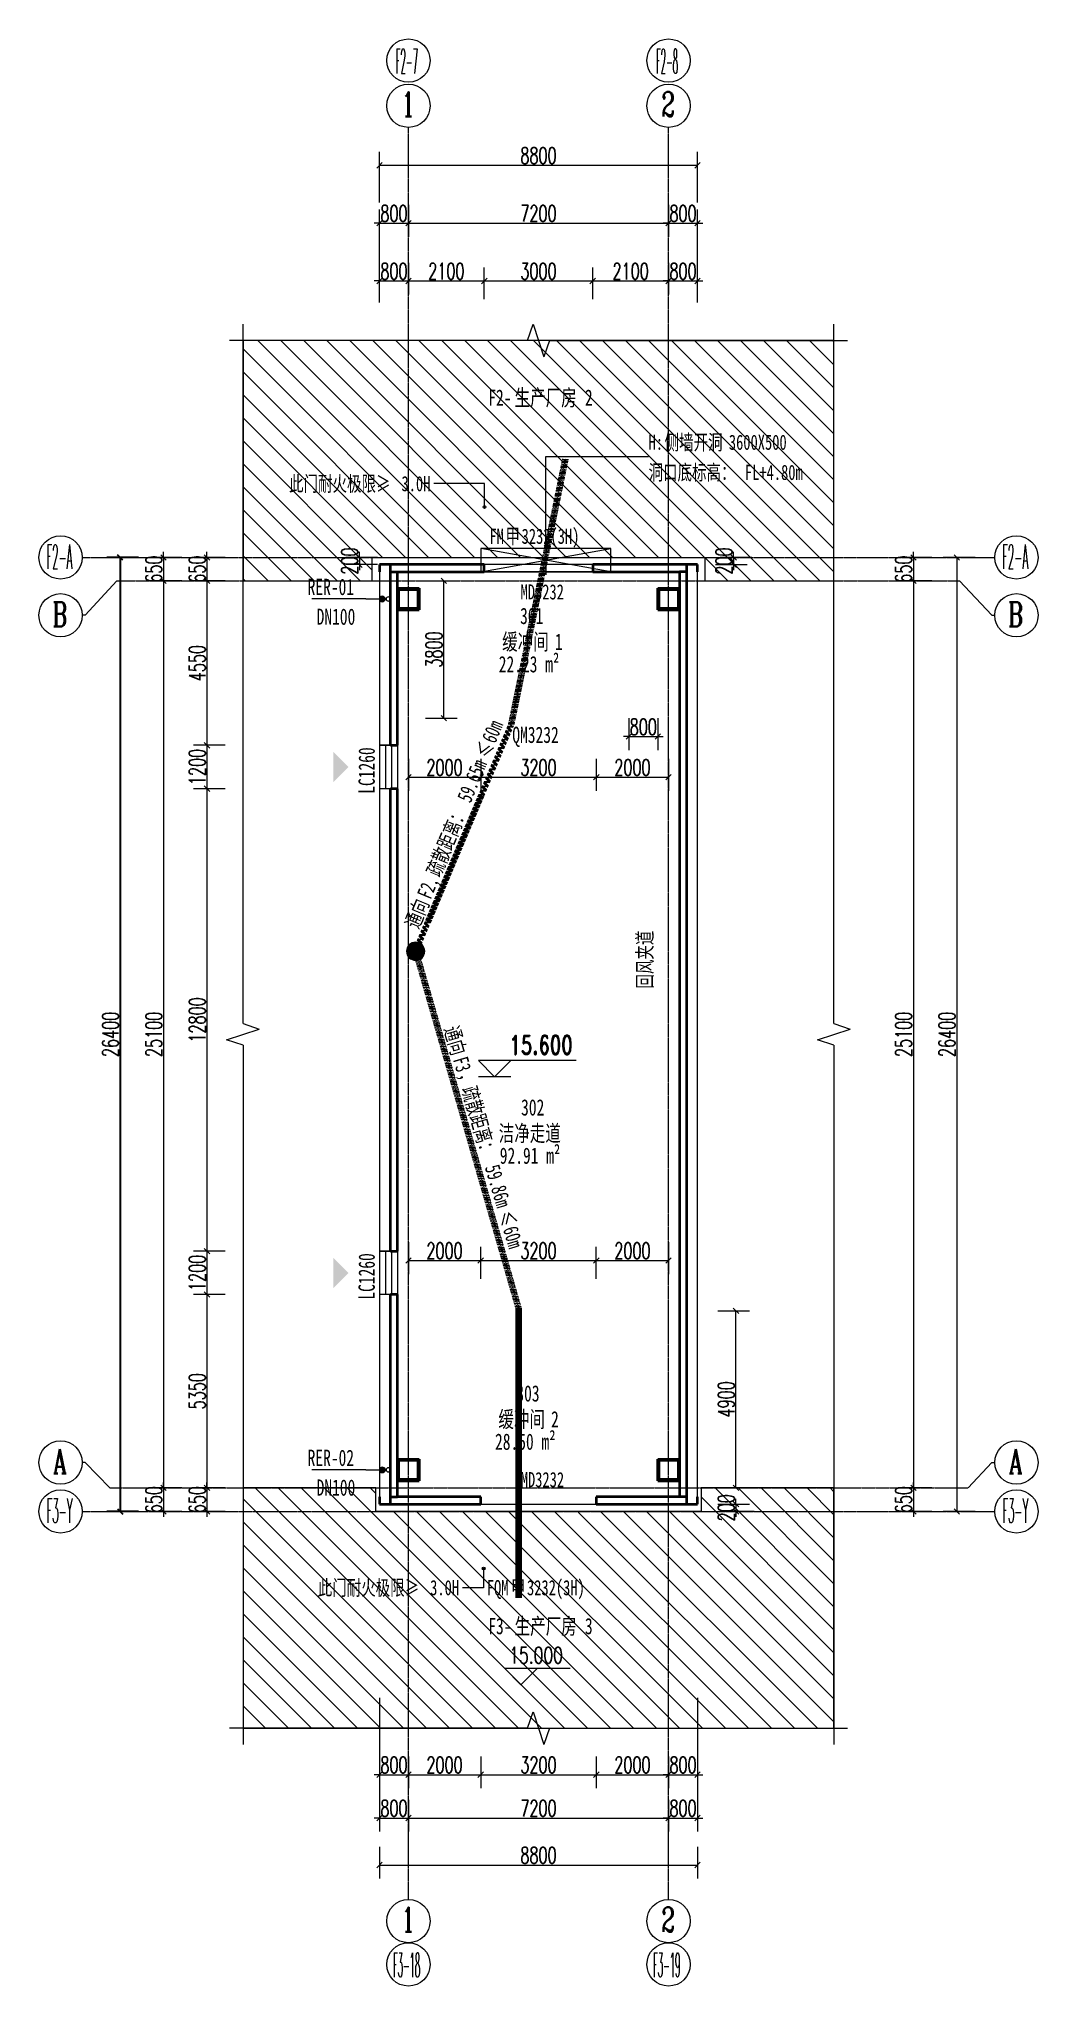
# Model space of a CAD drawing. Header units: millimetres. Extents: x -10225 to 17425, y -14635 to 39247.
import ezdxf

# ---------------------------------------------------------------- set-up
doc = ezdxf.new("R2010")
doc.units = ezdxf.units.MM
doc.linetypes.add('疏散路线', pattern=[40, 15, -5, 15, -5])
doc.linetypes.add('轴网线', pattern=[22.24, 12.7, -3.18, 3.18, -3.18])
doc.layers.get('0').update_dxf_attribs({"color": 8})
doc.layers.get('Defpoints').update_dxf_attribs({"color": 8})
for name, color, linetype, lineweight in [('A-ANNO-DIMS', 8, 'Continuous', 15), ('A-ANNO-NOTE', 8, 'Continuous', 18), ('A-AREA-IDEN', 8, 'Continuous', 18), ('A-DETL', 8, 'Continuous', 18), ('A-DETL-GENF', 8, 'Continuous', 18), ('A-DETL-THIN', 8, 'Continuous', 15), ('A-DOOR-IDEN', 8, 'Continuous', 18), ('A-FLOR', 8, 'Continuous', 15), ('A-GLAZ', 8, 'Continuous', 15), ('A-GLAZ-IDEN', 8, 'Continuous', 18), ('A-WALL', 8, 'Continuous', 15), ('G-ANNO-DIMS', 8, 'Continuous', 15), ('G-ANNO-TEXT', 8, 'Continuous', 15), ('P-PIPE', 8, 'Continuous', 15), ('S-COLS', 8, 'Continuous', 15), ('S-GRID', 8, 'Continuous', 15), ('S-GRID-IDEN', 8, 'Continuous', 18)]:
    doc.layers.add(name, color=color, linetype=linetype, lineweight=lineweight)
doc.styles.add('RomanC', font='romanc__.ttf', dxfattribs={"width": 0.65, "height": 675})
doc.styles.add('RomanC_1', font='romanc__.ttf', dxfattribs={"width": 0.25, "height": 675})
doc.styles.add('RomanD', font='romand__.ttf', dxfattribs={"width": 0.3, "height": 675})
doc.styles.add('RomanD_1', font='romand__.ttf', dxfattribs={"width": 0.65, "height": 450})
doc.styles.add('RomanD_2', font='romand__.ttf', dxfattribs={"width": 0.7, "height": 525})
doc.styles.add('RomanD_4', font='romand__.ttf', dxfattribs={"width": 0.7, "height": 450})
doc.styles.add('仿宋', font='simfang.ttf', dxfattribs={"width": 0.7, "height": 450})
doc.styles.add('仿宋_1', font='simfang.ttf', dxfattribs={"width": 0.7, "height": 420})
doc.styles.add('宋体', font='SimSun.ttf', dxfattribs={"width": 0.7, "height": 450})
doc.dimstyles.new('1_2道尺寸线', dxfattribs={"dimscale": 304.8, "dimtxt": 451.60863, "dimasz": 0.492126, "dimexe": 1.230315, "dimexo": 0.0625, "dimgap": 0.147638, "dimtad": 1, "dimdec": 0, "dimzin": 0, "dimdsep": 46, "dimtxsty": 'RomanD_1', "dimblk1": 'OBLIQUE', "dimblk2": 'OBLIQUE', "dimsah": 1, "dimcen": 0.09, "dimazin": 0, "dimtfac": 1, "dimtdec": 4, "dimtix": 1, "dimtmove": 0, "dimatfit": 3, "dimfxl": 1.722441, "dimfxlon": 1, "dimtvp": 1, "dimtolj": 1, "dimtzin": 0, "dimlwd": 18, "dimlwe": 18, "dimarcsym": 2})
doc.dimstyles.new('1_2道尺寸线_1', dxfattribs={"dimscale": 304.8, "dimtxt": 451.60863, "dimasz": 0.492126, "dimexe": 1.230315, "dimexo": 0.0625, "dimgap": 0.147638, "dimtad": 1, "dimdec": 0, "dimzin": 0, "dimdsep": 46, "dimtxsty": 'RomanD_1', "dimblk1": 'OBLIQUE', "dimblk2": 'OBLIQUE', "dimsah": 1, "dimcen": 0.09, "dimazin": 0, "dimtfac": 1, "dimtdec": 4, "dimtix": 1, "dimtmove": 0, "dimatfit": 3, "dimfxl": 1.722441, "dimfxlon": 1, "dimtvp": 1, "dimtolj": 1, "dimtzin": 0, "dimarcsym": 2})
doc.dimstyles.new('第三道尺寸线', dxfattribs={"dimscale": 304.8, "dimtxt": 451.60863, "dimasz": 0.492126, "dimexe": 1.230315, "dimexo": 0.0625, "dimgap": 0.147638, "dimtad": 1, "dimdec": 0, "dimzin": 0, "dimdsep": 46, "dimtxsty": 'RomanD_1', "dimblk1": 'OBLIQUE', "dimblk2": 'OBLIQUE', "dimsah": 1, "dimcen": 0.09, "dimazin": 0, "dimtfac": 1, "dimtdec": 4, "dimtix": 1, "dimtmove": 0, "dimatfit": 3, "dimfxl": 1.722441, "dimfxlon": 1, "dimtvp": 1, "dimtolj": 1, "dimtzin": 0, "dimlwd": 18, "dimlwe": 18, "dimarcsym": 2})

msp = doc.modelspace()

# ---------------------------------------------------------------- texts
at = {"layer": 'A-ANNO-NOTE', "lineweight": 15, "attachment_point": 1}
for s, insert, char_height, width, style in [('F2-7', (-347.4, 38969.8), 675, 826.74, 'RomanC_1'), ('F2-8', (6852.6, 38969.8), 675, 826.74, 'RomanC_1'), ('RER-01', (-2789.5, 24308.5), 450, 1767.721, '仿宋'), ('DN100', (-2540.7, 23485.2), 450, 1473.101, '仿宋'), ('RER-02', (-2789.5, 208.5), 450, 1767.721, '仿宋'), ('DN100', (-2540.7, -614.8), 450, 1473.101, '仿宋'), ('15.000', (2790.8, -5254.5), 450, 2011.835, 'RomanD_4'), ('F3-18', (-426.7, -13712.2), 675, 1019.145, 'RomanC_1'), ('F3-19', (6773.3, -13712.2), 675, 1019.145, 'RomanC_1')]:
    msp.add_mtext(s, dxfattribs=dict(at, insert=insert, char_height=char_height, width=width, style=style))
at = {"layer": 'A-AREA-IDEN', "lineweight": 15, "char_height": 450, "attachment_point": 1}
for s, insert, width, style in [('301', (3090.5, 23505.9), 858.607, '宋体'), ('缓冲间', (2593.9, 22790.7), 1767.721, '仿宋'), ('\\f仿宋|b0|i0|c134|p49|;\\W.7;1', (4052.4, 22790.7), 294.62, '仿宋'), ('22.23 m²', (2499.9, 22169.2), 2289.619, '宋体'), ('302', (3118.3, 9905.8), 858.607, '宋体'), ('洁净走道', (2499.9, 9190.6), 2356.961, '仿宋'), ('92.91 m²', (2527.7, 8569.1), 2289.619, '宋体'), ('303', (2986.7, 1990.9), 858.607, '宋体'), ('缓冲间', (2490.1, 1275.6), 1767.721, '仿宋'), ('\\f仿宋|b0|i0|c134|p49|;\\W.7;2', (3948.6, 1275.6), 294.62, '仿宋'), ('28.50 m²', (2396.1, 654.1), 2289.619, '宋体')]:
    msp.add_mtext(s, dxfattribs=dict(at, insert=insert, width=width, style=style))
at = {"layer": 'A-DOOR-IDEN', "lineweight": 15, "insert": (2875, 20215.8), "char_height": 450, "width": 1767.721, "attachment_point": 1, "style": '仿宋'}
msp.add_mtext('QM3232', dxfattribs=at)
at = {"layer": 'A-GLAZ-IDEN', "lineweight": 15, "char_height": 450, "width": 1767.721, "attachment_point": 1, "rotation": 90, "style": '仿宋'}
for insert in [(-1381.7, 18359.1), (-1381.7, 4359.1)]:
    msp.add_mtext('LC1260', dxfattribs=dict(at, insert=insert))
at = {"layer": 'G-ANNO-DIMS', "insert": (2796.5, 11672.5), "char_height": 525, "width": 2250.701, "attachment_point": 1, "line_spacing_factor": 1.146391, "style": 'RomanD_2'}
msp.add_mtext('15.600', dxfattribs=at)
at = {"layer": 'G-ANNO-TEXT', "attachment_point": 1}
for s, insert, char_height, width, style in [('F2-', (2210.1, 29546.1), 450, 883.86, '仿宋'), ('生产厂房', (2939.3, 29546.1), 450, 2356.961, '仿宋'), ('\\f仿宋|b0|i0|c134|p49|;\\W.7;2', (4884, 29546.1), 450, 294.62, '仿宋'), ('H:', (6645.6, 28297), 420, 538.734, '仿宋_1'), ('侧墙开洞', (7090.1, 28297), 420, 2154.936, '仿宋_1'), ('3600X500', (8868.1, 28297), 420, 2154.936, '仿宋_1'), ('洞口底标高：', (6645.6, 27463.5), 420, 3232.404, '仿宋_1'), ('此门耐火极限≥', (-3303, 27150.6), 420, 3771.138, '仿宋_1'), ('3.0H', (-191.5, 27150.6), 420, 1077.468, '仿宋_1'), ('FL+4.80m', (9312.6, 27463.5), 420, 2154.936, '仿宋_1'), ('FM', (2243.2, 25695.5), 420, 538.734, '仿宋_1'), ('\\f仿宋|b0|i0|c134|p49|;\\W.7;甲', (2687.7, 25695.5), 420, 538.734, '仿宋_1'), ('3232(3H)', (3132.2, 25695.5), 420, 2154.936, '仿宋_1'), ('MD3232', (3103.5, 24156.2), 420, 1616.202, '仿宋_1'), ('MD3232', (3109.2, -409.7), 420, 1616.202, '仿宋_1'), ('此门耐火极限≥', (-2510.1, -3400.3), 420, 3771.138, '仿宋_1'), ('3.0H', (601.4, -3400.3), 420, 1077.468, '仿宋_1'), ('FQM', (2170.1, -3400.3), 420, 808.101, '仿宋_1'), ('\\f仿宋|b0|i0|c134|p49|;\\W.7;甲', (2836.8, -3400.3), 420, 538.734, '仿宋_1'), ('3232(3H)', (3281.3, -3400.3), 420, 2154.936, '仿宋_1'), ('F3-', (2210.1, -4449.2), 450, 883.86, '仿宋'), ('生产厂房', (2939.3, -4449.2), 450, 2356.961, '仿宋'), ('\\f仿宋|b0|i0|c134|p49|;\\W.7;3', (4884, -4449.2), 450, 294.62, '仿宋')]:
    msp.add_mtext(s, dxfattribs=dict(at, insert=insert, char_height=char_height, width=width, style=style))
at = {"layer": 'G-ANNO-TEXT', "char_height": 420, "attachment_point": 1, "style": '仿宋_1'}
for s, insert, width, rotation in [('60m', (2013.8, 19886.1), 808.101, 67.47943), ('\\f仿宋|b0|i0|c134|p49|;\\W.7;≤', (1843.5, 19475.5), 538.734, 67.47943), ('59.65m', (1332.8, 18243.7), 1616.202, 67.47943), ('疏散距离：', (481.5, 16190.7), 2693.67, 67.47943), ('F2,', (226.1, 15574.8), 808.101, 67.47943), ('通向', (-114.4, 14753.6), 1077.468, 67.47943), ('回风夹道', (6332.8, 12967.1), 2154.936, 90), ('通向', (1382.7, 11977.1), 1077.468, 286.42922), ('F3', (1634.1, 11124.4), 538.734, 286.42922), ('，疏散距离：', (1759.9, 10698), 3232.404, 286.42922), ('59.86m', (2514.2, 8139.9), 1616.202, 286.42922), ('\\f仿宋|b0|i0|c134|p49|;\\W.7;≤', (2891.3, 6860.8), 538.734, 286.42922), ('60m', (3017, 6434.5), 808.101, 286.42922)]:
    msp.add_mtext(s, dxfattribs=dict(at, insert=insert, width=width, rotation=rotation))
at = {"layer": 'S-GRID-IDEN', "lineweight": 15, "char_height": 675, "attachment_point": 1}
for s, insert, width, style in [('\\fRomanC|b0|i0|c134|p2|;\\W.65;1', (-197.9, 37780.3), 500.253, 'RomanC'), ('\\fRomanC|b0|i0|c134|p2|;\\W.65;2', (7002.1, 37780.3), 500.253, 'RomanC'), ('F2-A', (-10014.5, 25255.6), 970.443, 'RomanD'), ('F2-A', (16435.5, 25255.6), 970.443, 'RomanD'), ('\\fRomanC|b0|i0|c134|p2|;\\W.65;B', (-9854.3, 23663.4), 554.968, 'RomanC'), ('\\fRomanC|b0|i0|c134|p2|;\\W.65;B', (16595.7, 23663.4), 554.968, 'RomanC'), ('\\fRomanC|b0|i0|c134|p2|;\\W.65;A', (-9831.9, 219.8), 500.253, 'RomanC'), ('\\fRomanC|b0|i0|c134|p2|;\\W.65;A', (16618.1, 219.8), 500.253, 'RomanC'), ('F3-Y', (-10010, -1144.4), 959.62, 'RomanD'), ('F3-Y', (16440, -1144.4), 959.62, 'RomanD'), ('\\fRomanC|b0|i0|c134|p2|;\\W.65;1', (-197.9, -12454.7), 500.253, 'RomanC'), ('\\fRomanC|b0|i0|c134|p2|;\\W.65;2', (7002.1, -12454.7), 500.253, 'RomanC')]:
    msp.add_mtext(s, dxfattribs=dict(at, insert=insert, width=width, style=style))

# ---------------------------------------------------------------- blocks, each defined once
blk = doc.blocks.new('ST-PB6-01-C-001_HLP2_rvt-1-3F')
at = {"layer": 'S-COLS', "lineweight": 35}
for p, q in [((-300, 23450), (-300, 24050)), ((-300, 24050), (300, 24050)), ((-300, 23450), (-300, 24050)), ((-300, 24050), (300, 24050)), ((-265, 23485), (-265, 24015)), ((-265, 24015), (265, 24015)), ((265, 24015), (265, 23485)), ((300, 24050), (300, 23450)), ((300, 24050), (300, 23450)), ((6900, 23450), (6900, 24050)), ((6900, 24050), (7500, 24050)), ((6900, 23450), (6900, 24050)), ((6900, 24050), (7500, 24050)), ((6935, 23485), (6935, 24015)), ((6935, 24015), (7465, 24015)), ((7465, 24015), (7465, 23485)), ((7500, 24050), (7500, 23450)), ((7500, 24050), (7500, 23450)), ((300, 23450), (-300, 23450)), ((-300, 23450), (300, 23450)), ((265, 23485), (-265, 23485)), ((7500, 23450), (6900, 23450)), ((6900, 23450), (7500, 23450)), ((7465, 23485), (6935, 23485)), ((-300, -650), (-300, -50)), ((-300, -50), (300, -50)), ((-300, -650), (-300, -50)), ((-300, -50), (300, -50)), ((-265, -615), (-265, -85)), ((-265, -85), (265, -85)), ((265, -85), (265, -615)), ((300, -50), (300, -650)), ((300, -50), (300, -650)), ((6900, -650), (6900, -50)), ((6900, -50), (7500, -50)), ((6900, -650), (6900, -50)), ((6900, -50), (7500, -50)), ((6935, -615), (6935, -85)), ((6935, -85), (7465, -85)), ((7465, -85), (7465, -615)), ((7500, -50), (7500, -650)), ((7500, -50), (7500, -650)), ((300, -650), (-300, -650)), ((-300, -650), (300, -650)), ((265, -615), (-265, -615)), ((7500, -650), (6900, -650)), ((6900, -650), (7500, -650)), ((7465, -615), (6935, -615))]:
    blk.add_line(p, q, dxfattribs=at)
blk = doc.blocks.new('四扇单列组合窗_中开启 - LC1260-689972-3F')
at = {"layer": 'A-GLAZ'}
for p, q in [((-600, 250), (-600, -250)), ((-600, 250), (600, 250)), ((-600, 83), (600, 83)), ((600, 250), (600, -250)), ((-600, -83), (600, -83)), ((-600, -250), (600, -250))]:
    blk.add_line(p, q, dxfattribs=at)
blk = doc.blocks.new('轴网 - 宽度系数 0_65-155799-3F')
at = {"layer": 'S-GRID-IDEN'}
blk.add_circle((0, 0), 4, dxfattribs=at)
blk = doc.blocks.new('轴网 - 宽度系数 0_3-442693-3F')
at = {"layer": 'S-GRID-IDEN'}
blk.add_circle((0, 0), 4, dxfattribs=at)
blk = doc.blocks.new('_Oblique')
at = {"color": 0, "linetype": 'ByBlock', "lineweight": -2}
blk.add_line((-0.5, -0.5), (0.5, 0.5), dxfattribs=at)
blk = doc.blocks.new('DIMBLOCK1-3F')
at = {"layer": 'A-ANNO-DIMS', "color": 0, "lineweight": 18, "transparency": 16777216}
for p, q in [((-800, -8279), (-800, -9160)), ((0, -8279), (0, -9160)), ((-800, -8785), (-950, -8785)), ((-800, -8785), (0, -8785)), ((0, -8785), (150, -8785))]:
    blk.add_line(p, q, dxfattribs=at)
at = {"layer": 'Defpoints', "color": 0, "transparency": 16777216}
for p in [(-800, -8260), (0, -8260), (0, -8785)]:
    blk.add_point(p, dxfattribs=at)
at = {"layer": 'A-ANNO-DIMS', "color": 0, "lineweight": 18, "transparency": 16777216, "xscale": 150, "yscale": 150, "zscale": 150}
blk.add_blockref('_Oblique', (-800, -8785), dxfattribs=at)
at = {"layer": 'A-ANNO-DIMS', "color": 0, "lineweight": 18, "transparency": 16777216, "xscale": 150, "yscale": 150, "zscale": 150, "rotation": 180}
blk.add_blockref('_Oblique', (0, -8785), dxfattribs=at)
at = {"layer": 'A-ANNO-DIMS', "color": 0, "lineweight": 18, "transparency": 16777216, "insert": (-400, -8515), "char_height": 450, "width": 937.96, "attachment_point": 5, "style": 'RomanD_1'}
blk.add_mtext('\\A1;800', dxfattribs=at)
blk = doc.blocks.new('DIMBLOCK2-3F')
at = {"layer": 'A-ANNO-DIMS', "color": 0, "lineweight": 18, "transparency": 16777216}
for p, q in [((0, -8279), (0, -9160)), ((2000, -8279), (2000, -9160)), ((0, -8785), (2000, -8785))]:
    blk.add_line(p, q, dxfattribs=at)
at = {"layer": 'Defpoints', "color": 0, "transparency": 16777216}
for p in [(0, -8260), (2000, -8260), (2000, -8785)]:
    blk.add_point(p, dxfattribs=at)
at = {"layer": 'A-ANNO-DIMS', "color": 0, "lineweight": 18, "transparency": 16777216, "xscale": 150, "yscale": 150, "zscale": 150, "rotation": 180}
blk.add_blockref('_Oblique', (0, -8785), dxfattribs=at)
at = {"layer": 'A-ANNO-DIMS', "color": 0, "lineweight": 18, "transparency": 16777216, "xscale": 150, "yscale": 150, "zscale": 150}
blk.add_blockref('_Oblique', (2000, -8785), dxfattribs=at)
at = {"layer": 'A-ANNO-DIMS', "color": 0, "lineweight": 18, "transparency": 16777216, "insert": (1000, -8515), "char_height": 450, "width": 1250.61, "attachment_point": 5, "style": 'RomanD_1'}
blk.add_mtext('\\A1;2000', dxfattribs=at)
blk = doc.blocks.new('DIMBLOCK3-3F')
at = {"layer": 'A-ANNO-DIMS', "color": 0, "lineweight": 18, "transparency": 16777216}
for p, q in [((2000, -8279), (2000, -9160)), ((5200, -8279), (5200, -9160)), ((2000, -8785), (5200, -8785))]:
    blk.add_line(p, q, dxfattribs=at)
at = {"layer": 'Defpoints', "color": 0, "transparency": 16777216}
for p in [(2000, -8260), (5200, -8260), (5200, -8785)]:
    blk.add_point(p, dxfattribs=at)
at = {"layer": 'A-ANNO-DIMS', "color": 0, "lineweight": 18, "transparency": 16777216, "xscale": 150, "yscale": 150, "zscale": 150, "rotation": 180}
blk.add_blockref('_Oblique', (2000, -8785), dxfattribs=at)
at = {"layer": 'A-ANNO-DIMS', "color": 0, "lineweight": 18, "transparency": 16777216, "xscale": 150, "yscale": 150, "zscale": 150}
blk.add_blockref('_Oblique', (5200, -8785), dxfattribs=at)
at = {"layer": 'A-ANNO-DIMS', "color": 0, "lineweight": 18, "transparency": 16777216, "insert": (3600, -8515), "char_height": 450, "width": 1250.61, "attachment_point": 5, "style": 'RomanD_1'}
blk.add_mtext('\\A1;3200', dxfattribs=at)
blk = doc.blocks.new('DIMBLOCK4-3F')
at = {"layer": 'A-ANNO-DIMS', "color": 0, "lineweight": 18, "transparency": 16777216}
for p, q in [((5200, -8279), (5200, -9160)), ((7200, -8279), (7200, -9160)), ((5200, -8785), (7200, -8785))]:
    blk.add_line(p, q, dxfattribs=at)
at = {"layer": 'Defpoints', "color": 0, "transparency": 16777216}
for p in [(5200, -8260), (7200, -8260), (7200, -8785)]:
    blk.add_point(p, dxfattribs=at)
at = {"layer": 'A-ANNO-DIMS', "color": 0, "lineweight": 18, "transparency": 16777216, "xscale": 150, "yscale": 150, "zscale": 150, "rotation": 180}
blk.add_blockref('_Oblique', (5200, -8785), dxfattribs=at)
at = {"layer": 'A-ANNO-DIMS', "color": 0, "lineweight": 18, "transparency": 16777216, "xscale": 150, "yscale": 150, "zscale": 150}
blk.add_blockref('_Oblique', (7200, -8785), dxfattribs=at)
at = {"layer": 'A-ANNO-DIMS', "color": 0, "lineweight": 18, "transparency": 16777216, "insert": (6200, -8515), "char_height": 450, "width": 1250.61, "attachment_point": 5, "style": 'RomanD_1'}
blk.add_mtext('\\A1;2000', dxfattribs=at)
blk = doc.blocks.new('DIMBLOCK5-3F')
at = {"layer": 'A-ANNO-DIMS', "color": 0, "lineweight": 18, "transparency": 16777216}
for p, q in [((7200, -8279), (7200, -9160)), ((8000, -8279), (8000, -9160)), ((7200, -8785), (7050, -8785)), ((7200, -8785), (8000, -8785)), ((8000, -8785), (8150, -8785))]:
    blk.add_line(p, q, dxfattribs=at)
at = {"layer": 'Defpoints', "color": 0, "transparency": 16777216}
for p in [(7200, -8260), (8000, -8260), (8000, -8785)]:
    blk.add_point(p, dxfattribs=at)
at = {"layer": 'A-ANNO-DIMS', "color": 0, "lineweight": 18, "transparency": 16777216, "xscale": 150, "yscale": 150, "zscale": 150}
blk.add_blockref('_Oblique', (7200, -8785), dxfattribs=at)
at = {"layer": 'A-ANNO-DIMS', "color": 0, "lineweight": 18, "transparency": 16777216, "xscale": 150, "yscale": 150, "zscale": 150, "rotation": 180}
blk.add_blockref('_Oblique', (8000, -8785), dxfattribs=at)
at = {"layer": 'A-ANNO-DIMS', "color": 0, "lineweight": 18, "transparency": 16777216, "insert": (7600, -8515), "char_height": 450, "width": 937.96, "attachment_point": 5, "style": 'RomanD_1'}
blk.add_mtext('\\A1;800', dxfattribs=at)
blk = doc.blocks.new('DIMBLOCK6-3F')
at = {"layer": 'A-ANNO-DIMS', "color": 0, "lineweight": 18, "transparency": 16777216}
for p, q in [((-800, 31954), (-800, 34525)), ((0, 34656), (0, 33775)), ((-800, 34150), (-950, 34150)), ((-800, 34150), (0, 34150)), ((0, 34150), (150, 34150))]:
    blk.add_line(p, q, dxfattribs=at)
at = {"layer": 'Defpoints', "color": 0, "transparency": 16777216}
for p in [(0, 34675), (0, 34150), (-800, 31935)]:
    blk.add_point(p, dxfattribs=at)
at = {"layer": 'A-ANNO-DIMS', "color": 0, "lineweight": 18, "transparency": 16777216, "xscale": 150, "yscale": 150, "zscale": 150}
blk.add_blockref('_Oblique', (-800, 34150), dxfattribs=at)
at = {"layer": 'A-ANNO-DIMS', "color": 0, "lineweight": 18, "transparency": 16777216, "xscale": 150, "yscale": 150, "zscale": 150, "rotation": 180}
blk.add_blockref('_Oblique', (0, 34150), dxfattribs=at)
at = {"layer": 'A-ANNO-DIMS', "color": 0, "lineweight": 18, "transparency": 16777216, "insert": (-400, 34420), "char_height": 450, "width": 937.96, "attachment_point": 5, "style": 'RomanD_1'}
blk.add_mtext('\\A1;800', dxfattribs=at)
blk = doc.blocks.new('DIMBLOCK7-3F')
at = {"layer": 'A-ANNO-DIMS', "color": 0, "lineweight": 18, "transparency": 16777216}
for p, q in [((0, 34656), (0, 33775)), ((7200, 34656), (7200, 33775)), ((0, 34150), (7200, 34150))]:
    blk.add_line(p, q, dxfattribs=at)
at = {"layer": 'Defpoints', "color": 0, "transparency": 16777216}
for p in [(0, 34675), (7200, 34675), (7200, 34150)]:
    blk.add_point(p, dxfattribs=at)
at = {"layer": 'A-ANNO-DIMS', "color": 0, "lineweight": 18, "transparency": 16777216, "xscale": 150, "yscale": 150, "zscale": 150, "rotation": 180}
blk.add_blockref('_Oblique', (0, 34150), dxfattribs=at)
at = {"layer": 'A-ANNO-DIMS', "color": 0, "lineweight": 18, "transparency": 16777216, "xscale": 150, "yscale": 150, "zscale": 150}
blk.add_blockref('_Oblique', (7200, 34150), dxfattribs=at)
at = {"layer": 'A-ANNO-DIMS', "color": 0, "lineweight": 18, "transparency": 16777216, "insert": (3600, 34420), "char_height": 450, "width": 1250.61, "attachment_point": 5, "style": 'RomanD_1'}
blk.add_mtext('\\A1;7200', dxfattribs=at)
blk = doc.blocks.new('DIMBLOCK8-3F')
at = {"layer": 'A-ANNO-DIMS', "color": 0, "lineweight": 18, "transparency": 16777216}
for p, q in [((7200, 34656), (7200, 33775)), ((8000, 31954), (8000, 34525)), ((7200, 34150), (7050, 34150)), ((7200, 34150), (8000, 34150)), ((8000, 34150), (8150, 34150))]:
    blk.add_line(p, q, dxfattribs=at)
at = {"layer": 'Defpoints', "color": 0, "transparency": 16777216}
for p in [(7200, 34675), (8000, 34150), (8000, 31935)]:
    blk.add_point(p, dxfattribs=at)
at = {"layer": 'A-ANNO-DIMS', "color": 0, "lineweight": 18, "transparency": 16777216, "xscale": 150, "yscale": 150, "zscale": 150}
blk.add_blockref('_Oblique', (7200, 34150), dxfattribs=at)
at = {"layer": 'A-ANNO-DIMS', "color": 0, "lineweight": 18, "transparency": 16777216, "xscale": 150, "yscale": 150, "zscale": 150, "rotation": 180}
blk.add_blockref('_Oblique', (8000, 34150), dxfattribs=at)
at = {"layer": 'A-ANNO-DIMS', "color": 0, "lineweight": 18, "transparency": 16777216, "insert": (7600, 34420), "char_height": 450, "width": 937.96, "attachment_point": 5, "style": 'RomanD_1'}
blk.add_mtext('\\A1;800', dxfattribs=at)
blk = doc.blocks.new('DIMBLOCK9-3F')
at = {"layer": 'A-ANNO-DIMS', "color": 0, "lineweight": 18, "transparency": 16777216}
for p, q in [((-800, 32044), (-800, 32925)), ((0, 33056), (0, 32175)), ((-800, 32550), (-950, 32550)), ((-800, 32550), (0, 32550)), ((0, 32550), (150, 32550))]:
    blk.add_line(p, q, dxfattribs=at)
at = {"layer": 'Defpoints', "color": 0, "transparency": 16777216}
for p in [(0, 33075), (0, 32550), (-800, 32025)]:
    blk.add_point(p, dxfattribs=at)
at = {"layer": 'A-ANNO-DIMS', "color": 0, "lineweight": 18, "transparency": 16777216, "xscale": 150, "yscale": 150, "zscale": 150}
blk.add_blockref('_Oblique', (-800, 32550), dxfattribs=at)
at = {"layer": 'A-ANNO-DIMS', "color": 0, "lineweight": 18, "transparency": 16777216, "xscale": 150, "yscale": 150, "zscale": 150, "rotation": 180}
blk.add_blockref('_Oblique', (0, 32550), dxfattribs=at)
at = {"layer": 'A-ANNO-DIMS', "color": 0, "lineweight": 18, "transparency": 16777216, "insert": (-400, 32820), "char_height": 450, "width": 937.96, "attachment_point": 5, "style": 'RomanD_1'}
blk.add_mtext('\\A1;800', dxfattribs=at)
blk = doc.blocks.new('DIMBLOCK10-3F')
at = {"layer": 'A-ANNO-DIMS', "color": 0, "lineweight": 18, "transparency": 16777216}
for p, q in [((0, 33056), (0, 32175)), ((2100, 32044), (2100, 32925)), ((0, 32550), (2100, 32550))]:
    blk.add_line(p, q, dxfattribs=at)
at = {"layer": 'Defpoints', "color": 0, "transparency": 16777216}
for p in [(0, 33075), (2100, 32550), (2100, 32025)]:
    blk.add_point(p, dxfattribs=at)
at = {"layer": 'A-ANNO-DIMS', "color": 0, "lineweight": 18, "transparency": 16777216, "xscale": 150, "yscale": 150, "zscale": 150, "rotation": 180}
blk.add_blockref('_Oblique', (0, 32550), dxfattribs=at)
at = {"layer": 'A-ANNO-DIMS', "color": 0, "lineweight": 18, "transparency": 16777216, "xscale": 150, "yscale": 150, "zscale": 150}
blk.add_blockref('_Oblique', (2100, 32550), dxfattribs=at)
at = {"layer": 'A-ANNO-DIMS', "color": 0, "lineweight": 18, "transparency": 16777216, "insert": (1050, 32820), "char_height": 450, "width": 1250.61, "attachment_point": 5, "style": 'RomanD_1'}
blk.add_mtext('\\A1;2100', dxfattribs=at)
blk = doc.blocks.new('DIMBLOCK11-3F')
at = {"layer": 'A-ANNO-DIMS', "color": 0, "lineweight": 18, "transparency": 16777216}
for p, q in [((2100, 32044), (2100, 32925)), ((5100, 32044), (5100, 32925)), ((2100, 32550), (5100, 32550))]:
    blk.add_line(p, q, dxfattribs=at)
at = {"layer": 'Defpoints', "color": 0, "transparency": 16777216}
for p in [(5100, 32550), (2100, 32025), (5100, 32025)]:
    blk.add_point(p, dxfattribs=at)
at = {"layer": 'A-ANNO-DIMS', "color": 0, "lineweight": 18, "transparency": 16777216, "xscale": 150, "yscale": 150, "zscale": 150, "rotation": 180}
blk.add_blockref('_Oblique', (2100, 32550), dxfattribs=at)
at = {"layer": 'A-ANNO-DIMS', "color": 0, "lineweight": 18, "transparency": 16777216, "xscale": 150, "yscale": 150, "zscale": 150}
blk.add_blockref('_Oblique', (5100, 32550), dxfattribs=at)
at = {"layer": 'A-ANNO-DIMS', "color": 0, "lineweight": 18, "transparency": 16777216, "insert": (3600, 32820), "char_height": 450, "width": 1250.61, "attachment_point": 5, "style": 'RomanD_1'}
blk.add_mtext('\\A1;3000', dxfattribs=at)
blk = doc.blocks.new('DIMBLOCK12-3F')
at = {"layer": 'A-ANNO-DIMS', "color": 0, "lineweight": 18, "transparency": 16777216}
for p, q in [((5100, 32044), (5100, 32925)), ((7200, 33056), (7200, 32175)), ((5100, 32550), (7200, 32550))]:
    blk.add_line(p, q, dxfattribs=at)
at = {"layer": 'Defpoints', "color": 0, "transparency": 16777216}
for p in [(7200, 33075), (7200, 32550), (5100, 32025)]:
    blk.add_point(p, dxfattribs=at)
at = {"layer": 'A-ANNO-DIMS', "color": 0, "lineweight": 18, "transparency": 16777216, "xscale": 150, "yscale": 150, "zscale": 150, "rotation": 180}
blk.add_blockref('_Oblique', (5100, 32550), dxfattribs=at)
at = {"layer": 'A-ANNO-DIMS', "color": 0, "lineweight": 18, "transparency": 16777216, "xscale": 150, "yscale": 150, "zscale": 150}
blk.add_blockref('_Oblique', (7200, 32550), dxfattribs=at)
at = {"layer": 'A-ANNO-DIMS', "color": 0, "lineweight": 18, "transparency": 16777216, "insert": (6150, 32820), "char_height": 450, "width": 1250.61, "attachment_point": 5, "style": 'RomanD_1'}
blk.add_mtext('\\A1;2100', dxfattribs=at)
blk = doc.blocks.new('DIMBLOCK13-3F')
at = {"layer": 'A-ANNO-DIMS', "color": 0, "lineweight": 18, "transparency": 16777216}
for p, q in [((7200, 33056), (7200, 32175)), ((8000, 32044), (8000, 32925)), ((7200, 32550), (7050, 32550)), ((7200, 32550), (8000, 32550)), ((8000, 32550), (8150, 32550))]:
    blk.add_line(p, q, dxfattribs=at)
at = {"layer": 'Defpoints', "color": 0, "transparency": 16777216}
for p in [(7200, 33075), (8000, 32550), (8000, 32025)]:
    blk.add_point(p, dxfattribs=at)
at = {"layer": 'A-ANNO-DIMS', "color": 0, "lineweight": 18, "transparency": 16777216, "xscale": 150, "yscale": 150, "zscale": 150}
blk.add_blockref('_Oblique', (7200, 32550), dxfattribs=at)
at = {"layer": 'A-ANNO-DIMS', "color": 0, "lineweight": 18, "transparency": 16777216, "xscale": 150, "yscale": 150, "zscale": 150, "rotation": 180}
blk.add_blockref('_Oblique', (8000, 32550), dxfattribs=at)
at = {"layer": 'A-ANNO-DIMS', "color": 0, "lineweight": 18, "transparency": 16777216, "insert": (7600, 32820), "char_height": 450, "width": 937.96, "attachment_point": 5, "style": 'RomanD_1'}
blk.add_mtext('\\A1;800', dxfattribs=at)
blk = doc.blocks.new('高程点 - 高程点-103621-3F')
at = {"layer": 'G-ANNO-DIMS', "lineweight": 18}
for p, q in [((15.06, 2.99), (-2.99, 2.99)), ((0, 0), (-2.99, 2.99)), ((2.99, 0), (-2.99, 0)), ((0, 0), (2.99, 2.99))]:
    blk.add_line(p, q, dxfattribs=at)
blk = doc.blocks.new('DIMBLOCK14-3F')
at = {"layer": 'A-ANNO-DIMS', "color": 0, "lineweight": 18, "transparency": 16777216}
for p, q in [((-800, -6657), (-800, -10360)), ((0, -9479), (0, -10360)), ((-800, -9985), (-950, -9985)), ((-800, -9985), (0, -9985)), ((0, -9985), (150, -9985))]:
    blk.add_line(p, q, dxfattribs=at)
at = {"layer": 'Defpoints', "color": 0, "transparency": 16777216}
for p in [(-800, -6638), (0, -9460), (0, -9985)]:
    blk.add_point(p, dxfattribs=at)
at = {"layer": 'A-ANNO-DIMS', "color": 0, "lineweight": 18, "transparency": 16777216, "xscale": 150, "yscale": 150, "zscale": 150}
blk.add_blockref('_Oblique', (-800, -9985), dxfattribs=at)
at = {"layer": 'A-ANNO-DIMS', "color": 0, "lineweight": 18, "transparency": 16777216, "xscale": 150, "yscale": 150, "zscale": 150, "rotation": 180}
blk.add_blockref('_Oblique', (0, -9985), dxfattribs=at)
at = {"layer": 'A-ANNO-DIMS', "color": 0, "lineweight": 18, "transparency": 16777216, "insert": (-400, -9715), "char_height": 450, "width": 937.96, "attachment_point": 5, "style": 'RomanD_1'}
blk.add_mtext('\\A1;800', dxfattribs=at)
blk = doc.blocks.new('DIMBLOCK15-3F')
at = {"layer": 'A-ANNO-DIMS', "color": 0, "lineweight": 18, "transparency": 16777216}
for p, q in [((0, -9479), (0, -10360)), ((7200, -9479), (7200, -10360)), ((0, -9985), (7200, -9985))]:
    blk.add_line(p, q, dxfattribs=at)
at = {"layer": 'Defpoints', "color": 0, "transparency": 16777216}
for p in [(0, -9460), (7200, -9460), (7200, -9985)]:
    blk.add_point(p, dxfattribs=at)
at = {"layer": 'A-ANNO-DIMS', "color": 0, "lineweight": 18, "transparency": 16777216, "xscale": 150, "yscale": 150, "zscale": 150, "rotation": 180}
blk.add_blockref('_Oblique', (0, -9985), dxfattribs=at)
at = {"layer": 'A-ANNO-DIMS', "color": 0, "lineweight": 18, "transparency": 16777216, "xscale": 150, "yscale": 150, "zscale": 150}
blk.add_blockref('_Oblique', (7200, -9985), dxfattribs=at)
at = {"layer": 'A-ANNO-DIMS', "color": 0, "lineweight": 18, "transparency": 16777216, "insert": (3600, -9715), "char_height": 450, "width": 1250.61, "attachment_point": 5, "style": 'RomanD_1'}
blk.add_mtext('\\A1;7200', dxfattribs=at)
blk = doc.blocks.new('DIMBLOCK16-3F')
at = {"layer": 'A-ANNO-DIMS', "color": 0, "lineweight": 18, "transparency": 16777216}
for p, q in [((8000, -6657), (8000, -10360)), ((7200, -9479), (7200, -10360)), ((7200, -9985), (7050, -9985)), ((7200, -9985), (8000, -9985)), ((8000, -9985), (8150, -9985))]:
    blk.add_line(p, q, dxfattribs=at)
at = {"layer": 'Defpoints', "color": 0, "transparency": 16777216}
for p in [(8000, -6638), (7200, -9460), (8000, -9985)]:
    blk.add_point(p, dxfattribs=at)
at = {"layer": 'A-ANNO-DIMS', "color": 0, "lineweight": 18, "transparency": 16777216, "xscale": 150, "yscale": 150, "zscale": 150}
blk.add_blockref('_Oblique', (7200, -9985), dxfattribs=at)
at = {"layer": 'A-ANNO-DIMS', "color": 0, "lineweight": 18, "transparency": 16777216, "xscale": 150, "yscale": 150, "zscale": 150, "rotation": 180}
blk.add_blockref('_Oblique', (8000, -9985), dxfattribs=at)
at = {"layer": 'A-ANNO-DIMS', "color": 0, "lineweight": 18, "transparency": 16777216, "insert": (7600, -9715), "char_height": 450, "width": 937.96, "attachment_point": 5, "style": 'RomanD_1'}
blk.add_mtext('\\A1;800', dxfattribs=at)
blk = doc.blocks.new('临时单轴号 - 临时标记-下-5mm-512906-3F')
at = {"layer": 'A-ANNO-NOTE', "color": 80}
blk.add_circle((0, 12), 4, dxfattribs=at)
blk = doc.blocks.new('DIMBLOCK17-3F')
at = {"layer": 'A-ANNO-DIMS', "color": 0, "lineweight": 18, "transparency": 16777216}
for p, q in [((-5069, 24900), (-5950, 24900)), ((-5575, 24900), (-5575, 25050)), ((-5575, 24900), (-5575, 24250)), ((-5069, 24250), (-5950, 24250)), ((-5575, 24250), (-5575, 24100))]:
    blk.add_line(p, q, dxfattribs=at)
at = {"layer": 'Defpoints', "color": 0, "transparency": 16777216}
for p in [(-5050, 24900), (-5575, 24250), (-5050, 24250)]:
    blk.add_point(p, dxfattribs=at)
at = {"layer": 'A-ANNO-DIMS', "color": 0, "lineweight": 18, "transparency": 16777216, "xscale": 150, "yscale": 150, "zscale": 150}
for p, rotation in [((-5575, 24900), 270), ((-5575, 24250), 90)]:
    blk.add_blockref('_Oblique', p, dxfattribs=dict(at, rotation=rotation))
at = {"layer": 'A-ANNO-DIMS', "color": 0, "lineweight": 18, "transparency": 16777216, "insert": (-5845, 24575), "char_height": 450, "width": 937.96, "attachment_point": 5, "rotation": 90, "style": 'RomanD_1'}
blk.add_mtext('\\A1;650', dxfattribs=at)
blk = doc.blocks.new('DIMBLOCK18-3F')
at = {"layer": 'A-ANNO-DIMS', "color": 0, "lineweight": 18, "transparency": 16777216}
for p, q in [((-5069, 24250), (-5950, 24250)), ((-5575, 24250), (-5575, 19700)), ((-5069, 19700), (-5950, 19700))]:
    blk.add_line(p, q, dxfattribs=at)
at = {"layer": 'Defpoints', "color": 0, "transparency": 16777216}
for p in [(-5050, 24250), (-5575, 19700), (-5050, 19700)]:
    blk.add_point(p, dxfattribs=at)
at = {"layer": 'A-ANNO-DIMS', "color": 0, "lineweight": 18, "transparency": 16777216, "xscale": 150, "yscale": 150, "zscale": 150}
for p, rotation in [((-5575, 24250), 90), ((-5575, 19700), 270)]:
    blk.add_blockref('_Oblique', p, dxfattribs=dict(at, rotation=rotation))
at = {"layer": 'A-ANNO-DIMS', "color": 0, "lineweight": 18, "transparency": 16777216, "insert": (-5845, 21975), "char_height": 450, "width": 1250.61, "attachment_point": 5, "rotation": 90, "style": 'RomanD_1'}
blk.add_mtext('\\A1;4550', dxfattribs=at)
blk = doc.blocks.new('DIMBLOCK19-3F')
at = {"layer": 'A-ANNO-DIMS', "color": 0, "lineweight": 18, "transparency": 16777216}
for p, q in [((-5069, 19700), (-5950, 19700)), ((-5575, 19700), (-5575, 18500)), ((-5069, 18500), (-5950, 18500))]:
    blk.add_line(p, q, dxfattribs=at)
at = {"layer": 'Defpoints', "color": 0, "transparency": 16777216}
for p in [(-5050, 19700), (-5575, 18500), (-5050, 18500)]:
    blk.add_point(p, dxfattribs=at)
at = {"layer": 'A-ANNO-DIMS', "color": 0, "lineweight": 18, "transparency": 16777216, "xscale": 150, "yscale": 150, "zscale": 150}
for p, rotation in [((-5575, 19700), 90), ((-5575, 18500), 270)]:
    blk.add_blockref('_Oblique', p, dxfattribs=dict(at, rotation=rotation))
at = {"layer": 'A-ANNO-DIMS', "color": 0, "lineweight": 18, "transparency": 16777216, "insert": (-5845, 19100), "char_height": 450, "width": 1250.61, "attachment_point": 5, "rotation": 90, "style": 'RomanD_1'}
blk.add_mtext('\\A1;1200', dxfattribs=at)
blk = doc.blocks.new('DIMBLOCK20-3F')
at = {"layer": 'A-ANNO-DIMS', "color": 0, "lineweight": 18, "transparency": 16777216}
for p, q in [((-5069, 18500), (-5950, 18500)), ((-5575, 18500), (-5575, 5700)), ((-5069, 5700), (-5950, 5700))]:
    blk.add_line(p, q, dxfattribs=at)
at = {"layer": 'Defpoints', "color": 0, "transparency": 16777216}
for p in [(-5050, 18500), (-5575, 5700), (-5050, 5700)]:
    blk.add_point(p, dxfattribs=at)
at = {"layer": 'A-ANNO-DIMS', "color": 0, "lineweight": 18, "transparency": 16777216, "xscale": 150, "yscale": 150, "zscale": 150}
for p, rotation in [((-5575, 18500), 90), ((-5575, 5700), 270)]:
    blk.add_blockref('_Oblique', p, dxfattribs=dict(at, rotation=rotation))
at = {"layer": 'A-ANNO-DIMS', "color": 0, "lineweight": 18, "transparency": 16777216, "insert": (-5845, 12100), "char_height": 450, "width": 1563.26, "attachment_point": 5, "rotation": 90, "style": 'RomanD_1'}
blk.add_mtext('\\A1;12800', dxfattribs=at)
blk = doc.blocks.new('DIMBLOCK21-3F')
at = {"layer": 'A-ANNO-DIMS', "color": 0, "lineweight": 18, "transparency": 16777216}
for p, q in [((-5069, 5700), (-5950, 5700)), ((-5575, 5700), (-5575, 4500)), ((-5069, 4500), (-5950, 4500))]:
    blk.add_line(p, q, dxfattribs=at)
at = {"layer": 'Defpoints', "color": 0, "transparency": 16777216}
for p in [(-5050, 5700), (-5575, 4500), (-5050, 4500)]:
    blk.add_point(p, dxfattribs=at)
at = {"layer": 'A-ANNO-DIMS', "color": 0, "lineweight": 18, "transparency": 16777216, "xscale": 150, "yscale": 150, "zscale": 150}
for p, rotation in [((-5575, 5700), 90), ((-5575, 4500), 270)]:
    blk.add_blockref('_Oblique', p, dxfattribs=dict(at, rotation=rotation))
at = {"layer": 'A-ANNO-DIMS', "color": 0, "lineweight": 18, "transparency": 16777216, "insert": (-5845, 5100), "char_height": 450, "width": 1250.61, "attachment_point": 5, "rotation": 90, "style": 'RomanD_1'}
blk.add_mtext('\\A1;1200', dxfattribs=at)
blk = doc.blocks.new('DIMBLOCK22-3F')
at = {"layer": 'A-ANNO-DIMS', "color": 0, "lineweight": 18, "transparency": 16777216}
for p, q in [((-5069, 4500), (-5950, 4500)), ((-5575, 4500), (-5575, -850)), ((-5069, -850), (-5950, -850))]:
    blk.add_line(p, q, dxfattribs=at)
at = {"layer": 'Defpoints', "color": 0, "transparency": 16777216}
for p in [(-5050, 4500), (-5575, -850), (-5050, -850)]:
    blk.add_point(p, dxfattribs=at)
at = {"layer": 'A-ANNO-DIMS', "color": 0, "lineweight": 18, "transparency": 16777216, "xscale": 150, "yscale": 150, "zscale": 150}
for p, rotation in [((-5575, 4500), 90), ((-5575, -850), 270)]:
    blk.add_blockref('_Oblique', p, dxfattribs=dict(at, rotation=rotation))
at = {"layer": 'A-ANNO-DIMS', "color": 0, "lineweight": 18, "transparency": 16777216, "insert": (-5845, 1825), "char_height": 450, "width": 1250.61, "attachment_point": 5, "rotation": 90, "style": 'RomanD_1'}
blk.add_mtext('\\A1;5350', dxfattribs=at)
blk = doc.blocks.new('DIMBLOCK23-3F')
at = {"layer": 'A-ANNO-DIMS', "color": 0, "lineweight": 18, "transparency": 16777216}
for p, q in [((-5069, -850), (-5950, -850)), ((-5575, -850), (-5575, -700)), ((-5575, -850), (-5575, -1500)), ((-5069, -1500), (-5950, -1500)), ((-5575, -1500), (-5575, -1650))]:
    blk.add_line(p, q, dxfattribs=at)
at = {"layer": 'Defpoints', "color": 0, "transparency": 16777216}
for p in [(-5050, -850), (-5575, -1500), (-5050, -1500)]:
    blk.add_point(p, dxfattribs=at)
at = {"layer": 'A-ANNO-DIMS', "color": 0, "lineweight": 18, "transparency": 16777216, "xscale": 150, "yscale": 150, "zscale": 150}
for p, rotation in [((-5575, -850), 270), ((-5575, -1500), 90)]:
    blk.add_blockref('_Oblique', p, dxfattribs=dict(at, rotation=rotation))
at = {"layer": 'A-ANNO-DIMS', "color": 0, "lineweight": 18, "transparency": 16777216, "insert": (-5845, -1175), "char_height": 450, "width": 937.96, "attachment_point": 5, "rotation": 90, "style": 'RomanD_1'}
blk.add_mtext('\\A1;650', dxfattribs=at)
blk = doc.blocks.new('DIMBLOCK24-3F')
at = {"layer": 'A-ANNO-DIMS', "color": 0, "lineweight": 18, "transparency": 16777216}
for p, q in [((-800, 34719), (-800, 36125)), ((8000, 34719), (8000, 36125)), ((-800, 35750), (8000, 35750))]:
    blk.add_line(p, q, dxfattribs=at)
at = {"layer": 'Defpoints', "color": 0, "transparency": 16777216}
for p in [(8000, 35750), (-800, 34700), (8000, 34700)]:
    blk.add_point(p, dxfattribs=at)
at = {"layer": 'A-ANNO-DIMS', "color": 0, "lineweight": 18, "transparency": 16777216, "xscale": 150, "yscale": 150, "zscale": 150, "rotation": 180}
blk.add_blockref('_Oblique', (-800, 35750), dxfattribs=at)
at = {"layer": 'A-ANNO-DIMS', "color": 0, "lineweight": 18, "transparency": 16777216, "xscale": 150, "yscale": 150, "zscale": 150}
blk.add_blockref('_Oblique', (8000, 35750), dxfattribs=at)
at = {"layer": 'A-ANNO-DIMS', "color": 0, "lineweight": 18, "transparency": 16777216, "insert": (3600, 36020), "char_height": 450, "width": 1250.61, "attachment_point": 5, "style": 'RomanD_1'}
blk.add_mtext('\\A1;8800', dxfattribs=at)
blk = doc.blocks.new('DIMBLOCK25-3F')
at = {"layer": 'A-ANNO-DIMS', "color": 0, "lineweight": 18, "transparency": 16777216}
for p, q in [((-800, -10779), (-800, -11660)), ((-800, -11285), (8000, -11285)), ((8000, -10779), (8000, -11660))]:
    blk.add_line(p, q, dxfattribs=at)
at = {"layer": 'Defpoints', "color": 0, "transparency": 16777216}
for p in [(-800, -10760), (8000, -10760), (8000, -11285)]:
    blk.add_point(p, dxfattribs=at)
at = {"layer": 'A-ANNO-DIMS', "color": 0, "lineweight": 18, "transparency": 16777216, "xscale": 150, "yscale": 150, "zscale": 150, "rotation": 180}
blk.add_blockref('_Oblique', (-800, -11285), dxfattribs=at)
at = {"layer": 'A-ANNO-DIMS', "color": 0, "lineweight": 18, "transparency": 16777216, "xscale": 150, "yscale": 150, "zscale": 150}
blk.add_blockref('_Oblique', (8000, -11285), dxfattribs=at)
at = {"layer": 'A-ANNO-DIMS', "color": 0, "lineweight": 18, "transparency": 16777216, "insert": (3600, -11015), "char_height": 450, "width": 1250.61, "attachment_point": 5, "style": 'RomanD_1'}
blk.add_mtext('\\A1;8800', dxfattribs=at)
blk = doc.blocks.new('DIMBLOCK26-3F')
at = {"layer": 'A-ANNO-DIMS', "color": 0, "lineweight": -2, "transparency": 16777216}
for p, q in [((-7469, 24900), (-8350, 24900)), ((-7975, 24900), (-7975, -1500)), ((-7469, -1500), (-8350, -1500))]:
    blk.add_line(p, q, dxfattribs=at)
at = {"layer": 'Defpoints', "color": 0, "transparency": 16777216}
for p in [(-7450, 24900), (-7975, -1500), (-7450, -1500)]:
    blk.add_point(p, dxfattribs=at)
at = {"layer": 'A-ANNO-DIMS', "color": 0, "lineweight": -2, "transparency": 16777216, "xscale": 150, "yscale": 150, "zscale": 150}
for p, rotation in [((-7975, 24900), 90), ((-7975, -1500), 270)]:
    blk.add_blockref('_Oblique', p, dxfattribs=dict(at, rotation=rotation))
at = {"layer": 'A-ANNO-DIMS', "color": 0, "lineweight": 18, "transparency": 16777216, "insert": (-8245, 11700), "char_height": 450, "width": 1563.26, "attachment_point": 5, "rotation": 90, "style": 'RomanD_1'}
blk.add_mtext('\\A1;26400', dxfattribs=at)
blk = doc.blocks.new('DIMBLOCK27-3F')
at = {"layer": 'A-ANNO-DIMS', "color": 0, "lineweight": 18, "transparency": 16777216}
for p, q in [((15681, 24900), (14800, 24900)), ((15175, 24900), (15175, -1500)), ((15681, -1500), (14800, -1500))]:
    blk.add_line(p, q, dxfattribs=at)
at = {"layer": 'Defpoints', "color": 0, "transparency": 16777216}
for p in [(15700, 24900), (15175, -1500), (15700, -1500)]:
    blk.add_point(p, dxfattribs=at)
at = {"layer": 'A-ANNO-DIMS', "color": 0, "lineweight": 18, "transparency": 16777216, "xscale": 150, "yscale": 150, "zscale": 150}
for p, rotation in [((15175, 24900), 90), ((15175, -1500), 270)]:
    blk.add_blockref('_Oblique', p, dxfattribs=dict(at, rotation=rotation))
at = {"layer": 'A-ANNO-DIMS', "color": 0, "lineweight": 18, "transparency": 16777216, "insert": (14905, 11700), "char_height": 450, "width": 1563.26, "attachment_point": 5, "rotation": 90, "style": 'RomanD_1'}
blk.add_mtext('\\A1;26400', dxfattribs=at)
blk = doc.blocks.new('DIMBLOCK28-3F')
at = {"layer": 'A-ANNO-DIMS', "color": 0, "lineweight": 18, "transparency": 16777216}
for p, q in [((-6269, 24900), (-7150, 24900)), ((-6775, 24900), (-6775, 25050)), ((-6775, 24900), (-6775, 24250)), ((-6269, 24250), (-7150, 24250)), ((-6775, 24250), (-6775, 24100))]:
    blk.add_line(p, q, dxfattribs=at)
at = {"layer": 'Defpoints', "color": 0, "transparency": 16777216}
for p in [(-6250, 24900), (-6775, 24250), (-6250, 24250)]:
    blk.add_point(p, dxfattribs=at)
at = {"layer": 'A-ANNO-DIMS', "color": 0, "lineweight": 18, "transparency": 16777216, "xscale": 150, "yscale": 150, "zscale": 150}
for p, rotation in [((-6775, 24900), 270), ((-6775, 24250), 90)]:
    blk.add_blockref('_Oblique', p, dxfattribs=dict(at, rotation=rotation))
at = {"layer": 'A-ANNO-DIMS', "color": 0, "lineweight": 18, "transparency": 16777216, "insert": (-7045, 24575), "char_height": 450, "width": 937.96, "attachment_point": 5, "rotation": 90, "style": 'RomanD_1'}
blk.add_mtext('\\A1;650', dxfattribs=at)
blk = doc.blocks.new('DIMBLOCK29-3F')
at = {"layer": 'A-ANNO-DIMS', "color": 0, "lineweight": 18, "transparency": 16777216}
for p, q in [((-6269.05, 24250), (-7150, 24250)), ((-6775, 24250), (-6775, -850)), ((-6269.05, -850), (-7150, -850))]:
    blk.add_line(p, q, dxfattribs=at)
at = {"layer": 'Defpoints', "color": 0, "transparency": 16777216}
for p in [(-6250, 24250), (-6775, -850), (-6250, -850)]:
    blk.add_point(p, dxfattribs=at)
at = {"layer": 'A-ANNO-DIMS', "color": 0, "lineweight": 18, "transparency": 16777216, "xscale": 150, "yscale": 150, "zscale": 150}
for p, rotation in [((-6775, 24250), 90), ((-6775, -850), 270)]:
    blk.add_blockref('_Oblique', p, dxfattribs=dict(at, rotation=rotation))
at = {"layer": 'A-ANNO-DIMS', "color": 0, "lineweight": 18, "transparency": 16777216, "insert": (-7045, 11700), "char_height": 450, "width": 1563.2606, "attachment_point": 5, "rotation": 90, "style": 'RomanD_1'}
blk.add_mtext('\\A1;25100', dxfattribs=at)
blk = doc.blocks.new('DIMBLOCK30-3F')
at = {"layer": 'A-ANNO-DIMS', "color": 0, "lineweight": 18, "transparency": 16777216}
for p, q in [((-6269, -850), (-7150, -850)), ((-6775, -850), (-6775, -700)), ((-6775, -850), (-6775, -1500)), ((-6269, -1500), (-7150, -1500)), ((-6775, -1500), (-6775, -1650))]:
    blk.add_line(p, q, dxfattribs=at)
at = {"layer": 'Defpoints', "color": 0, "transparency": 16777216}
for p in [(-6250, -850), (-6775, -1500), (-6250, -1500)]:
    blk.add_point(p, dxfattribs=at)
at = {"layer": 'A-ANNO-DIMS', "color": 0, "lineweight": 18, "transparency": 16777216, "xscale": 150, "yscale": 150, "zscale": 150}
for p, rotation in [((-6775, -850), 270), ((-6775, -1500), 90)]:
    blk.add_blockref('_Oblique', p, dxfattribs=dict(at, rotation=rotation))
at = {"layer": 'A-ANNO-DIMS', "color": 0, "lineweight": 18, "transparency": 16777216, "insert": (-7045, -1175), "char_height": 450, "width": 937.96, "attachment_point": 5, "rotation": 90, "style": 'RomanD_1'}
blk.add_mtext('\\A1;650', dxfattribs=at)
blk = doc.blocks.new('DIMBLOCK31-3F')
at = {"layer": 'A-ANNO-DIMS', "color": 0, "lineweight": 18, "transparency": 16777216}
for p, q in [((14481, 24900), (13600, 24900)), ((13975, 24900), (13975, 25050)), ((13975, 24900), (13975, 24250)), ((14481, 24250), (13600, 24250)), ((13975, 24250), (13975, 24100))]:
    blk.add_line(p, q, dxfattribs=at)
at = {"layer": 'Defpoints', "color": 0, "transparency": 16777216}
for p in [(14500, 24900), (13975, 24250), (14500, 24250)]:
    blk.add_point(p, dxfattribs=at)
at = {"layer": 'A-ANNO-DIMS', "color": 0, "lineweight": 18, "transparency": 16777216, "xscale": 150, "yscale": 150, "zscale": 150}
for p, rotation in [((13975, 24900), 270), ((13975, 24250), 90)]:
    blk.add_blockref('_Oblique', p, dxfattribs=dict(at, rotation=rotation))
at = {"layer": 'A-ANNO-DIMS', "color": 0, "lineweight": 18, "transparency": 16777216, "insert": (13705, 24575), "char_height": 450, "width": 937.96, "attachment_point": 5, "rotation": 90, "style": 'RomanD_1'}
blk.add_mtext('\\A1;650', dxfattribs=at)
blk = doc.blocks.new('DIMBLOCK32-3F')
at = {"layer": 'A-ANNO-DIMS', "color": 0, "lineweight": 18, "transparency": 16777216}
for p, q in [((14480.95, 24250), (13600, 24250)), ((13975, 24250), (13975, -850)), ((14480.95, -850), (13600, -850))]:
    blk.add_line(p, q, dxfattribs=at)
at = {"layer": 'Defpoints', "color": 0, "transparency": 16777216}
for p in [(14500, 24250), (13975, -850), (14500, -850)]:
    blk.add_point(p, dxfattribs=at)
at = {"layer": 'A-ANNO-DIMS', "color": 0, "lineweight": 18, "transparency": 16777216, "xscale": 150, "yscale": 150, "zscale": 150}
for p, rotation in [((13975, 24250), 90), ((13975, -850), 270)]:
    blk.add_blockref('_Oblique', p, dxfattribs=dict(at, rotation=rotation))
at = {"layer": 'A-ANNO-DIMS', "color": 0, "lineweight": 18, "transparency": 16777216, "insert": (13705, 11700), "char_height": 450, "width": 1563.2606, "attachment_point": 5, "rotation": 90, "style": 'RomanD_1'}
blk.add_mtext('\\A1;25100', dxfattribs=at)
blk = doc.blocks.new('DIMBLOCK33-3F')
at = {"layer": 'A-ANNO-DIMS', "color": 0, "lineweight": 18, "transparency": 16777216}
for p, q in [((14481, -850), (13600, -850)), ((13975, -850), (13975, -700)), ((13975, -850), (13975, -1500)), ((14481, -1500), (13600, -1500)), ((13975, -1500), (13975, -1650))]:
    blk.add_line(p, q, dxfattribs=at)
at = {"layer": 'Defpoints', "color": 0, "transparency": 16777216}
for p in [(14500, -850), (13975, -1500), (14500, -1500)]:
    blk.add_point(p, dxfattribs=at)
at = {"layer": 'A-ANNO-DIMS', "color": 0, "lineweight": 18, "transparency": 16777216, "xscale": 150, "yscale": 150, "zscale": 150}
for p, rotation in [((13975, -850), 270), ((13975, -1500), 90)]:
    blk.add_blockref('_Oblique', p, dxfattribs=dict(at, rotation=rotation))
at = {"layer": 'A-ANNO-DIMS', "color": 0, "lineweight": 18, "transparency": 16777216, "insert": (13705, -1175), "char_height": 450, "width": 937.96, "attachment_point": 5, "rotation": 90, "style": 'RomanD_1'}
blk.add_mtext('\\A1;650', dxfattribs=at)
blk = doc.blocks.new('DIMBLOCK34-3F')
at = {"layer": 'A-ANNO-DIMS', "color": 0, "lineweight": 18, "transparency": 16777216}
for p, q in [((8559, -1300), (9440, -1300)), ((9571, -1500), (8690, -1500)), ((9065, -1300), (9065, -1150)), ((9065, -1300), (9065, -1500)), ((9065, -1500), (9065, -1650))]:
    blk.add_line(p, q, dxfattribs=at)
at = {"layer": 'Defpoints', "color": 0, "transparency": 16777216}
for p in [(8540, -1300), (9065, -1500), (9590, -1500)]:
    blk.add_point(p, dxfattribs=at)
at = {"layer": 'A-ANNO-DIMS', "color": 0, "lineweight": 18, "transparency": 16777216, "xscale": 150, "yscale": 150, "zscale": 150}
for p, rotation in [((9065, -1300), 270), ((9065, -1500), 90)]:
    blk.add_blockref('_Oblique', p, dxfattribs=dict(at, rotation=rotation))
at = {"layer": 'A-ANNO-DIMS', "color": 0, "lineweight": 18, "transparency": 16777216, "insert": (8795, -1400), "char_height": 450, "width": 937.96, "attachment_point": 5, "rotation": 90, "style": 'RomanD_1'}
blk.add_mtext('\\A1;200', dxfattribs=at)
blk = doc.blocks.new('DIMBLOCK35-3F')
at = {"layer": 'A-ANNO-DIMS', "color": 0, "lineweight": 18, "transparency": 16777216}
for p, q in [((0, 5949), (0, 5068)), ((0, 5443), (2000, 5443)), ((2000, 4937), (2000, 5818))]:
    blk.add_line(p, q, dxfattribs=at)
at = {"layer": 'Defpoints', "color": 0, "transparency": 16777216}
for p in [(0, 5968), (2000, 5443), (2000, 4918)]:
    blk.add_point(p, dxfattribs=at)
at = {"layer": 'A-ANNO-DIMS', "color": 0, "lineweight": 18, "transparency": 16777216, "xscale": 150, "yscale": 150, "zscale": 150, "rotation": 180}
blk.add_blockref('_Oblique', (0, 5443), dxfattribs=at)
at = {"layer": 'A-ANNO-DIMS', "color": 0, "lineweight": 18, "transparency": 16777216, "xscale": 150, "yscale": 150, "zscale": 150}
blk.add_blockref('_Oblique', (2000, 5443), dxfattribs=at)
at = {"layer": 'A-ANNO-DIMS', "color": 0, "lineweight": 18, "transparency": 16777216, "insert": (1000, 5713), "char_height": 450, "width": 1250.61, "attachment_point": 5, "style": 'RomanD_1'}
blk.add_mtext('\\A1;2000', dxfattribs=at)
blk = doc.blocks.new('DIMBLOCK36-3F')
at = {"layer": 'A-ANNO-DIMS', "color": 0, "lineweight": 18, "transparency": 16777216}
for p, q in [((2000, 4937), (2000, 5818)), ((2000, 5443), (5200, 5443)), ((5200, 4937), (5200, 5818))]:
    blk.add_line(p, q, dxfattribs=at)
at = {"layer": 'Defpoints', "color": 0, "transparency": 16777216}
for p in [(5200, 5443), (2000, 4918), (5200, 4918)]:
    blk.add_point(p, dxfattribs=at)
at = {"layer": 'A-ANNO-DIMS', "color": 0, "lineweight": 18, "transparency": 16777216, "xscale": 150, "yscale": 150, "zscale": 150, "rotation": 180}
blk.add_blockref('_Oblique', (2000, 5443), dxfattribs=at)
at = {"layer": 'A-ANNO-DIMS', "color": 0, "lineweight": 18, "transparency": 16777216, "xscale": 150, "yscale": 150, "zscale": 150}
blk.add_blockref('_Oblique', (5200, 5443), dxfattribs=at)
at = {"layer": 'A-ANNO-DIMS', "color": 0, "lineweight": 18, "transparency": 16777216, "insert": (3600, 5713), "char_height": 450, "width": 1250.61, "attachment_point": 5, "style": 'RomanD_1'}
blk.add_mtext('\\A1;3200', dxfattribs=at)
blk = doc.blocks.new('DIMBLOCK37-3F')
at = {"layer": 'A-ANNO-DIMS', "color": 0, "lineweight": 18, "transparency": 16777216}
for p, q in [((7200, 5949), (7200, 5068)), ((5200, 4937), (5200, 5818)), ((5200, 5443), (7200, 5443))]:
    blk.add_line(p, q, dxfattribs=at)
at = {"layer": 'Defpoints', "color": 0, "transparency": 16777216}
for p in [(7200, 5968), (7200, 5443), (5200, 4918)]:
    blk.add_point(p, dxfattribs=at)
at = {"layer": 'A-ANNO-DIMS', "color": 0, "lineweight": 18, "transparency": 16777216, "xscale": 150, "yscale": 150, "zscale": 150, "rotation": 180}
blk.add_blockref('_Oblique', (5200, 5443), dxfattribs=at)
at = {"layer": 'A-ANNO-DIMS', "color": 0, "lineweight": 18, "transparency": 16777216, "xscale": 150, "yscale": 150, "zscale": 150}
blk.add_blockref('_Oblique', (7200, 5443), dxfattribs=at)
at = {"layer": 'A-ANNO-DIMS', "color": 0, "lineweight": 18, "transparency": 16777216, "insert": (6200, 5713), "char_height": 450, "width": 1250.61, "attachment_point": 5, "style": 'RomanD_1'}
blk.add_mtext('\\A1;2000', dxfattribs=at)
blk = doc.blocks.new('DIMBLOCK38-3F')
at = {"layer": 'A-ANNO-DIMS', "color": 0, "lineweight": 18, "transparency": 16777216}
for p, q in [((0, 19323), (0, 18442)), ((2000, 19323), (2000, 18442)), ((0, 18817), (2000, 18817))]:
    blk.add_line(p, q, dxfattribs=at)
at = {"layer": 'Defpoints', "color": 0, "transparency": 16777216}
for p in [(0, 19342), (2000, 19342), (2000, 18817)]:
    blk.add_point(p, dxfattribs=at)
at = {"layer": 'A-ANNO-DIMS', "color": 0, "lineweight": 18, "transparency": 16777216, "xscale": 150, "yscale": 150, "zscale": 150, "rotation": 180}
blk.add_blockref('_Oblique', (0, 18817), dxfattribs=at)
at = {"layer": 'A-ANNO-DIMS', "color": 0, "lineweight": 18, "transparency": 16777216, "xscale": 150, "yscale": 150, "zscale": 150}
blk.add_blockref('_Oblique', (2000, 18817), dxfattribs=at)
at = {"layer": 'A-ANNO-DIMS', "color": 0, "lineweight": 18, "transparency": 16777216, "insert": (1000, 19087), "char_height": 450, "width": 1250.61, "attachment_point": 5, "style": 'RomanD_1'}
blk.add_mtext('\\A1;2000', dxfattribs=at)
blk = doc.blocks.new('DIMBLOCK39-3F')
at = {"layer": 'A-ANNO-DIMS', "color": 0, "lineweight": 18, "transparency": 16777216}
for p, q in [((2000, 19323), (2000, 18442)), ((5200, 19323), (5200, 18442)), ((2000, 18817), (5200, 18817))]:
    blk.add_line(p, q, dxfattribs=at)
at = {"layer": 'Defpoints', "color": 0, "transparency": 16777216}
for p in [(2000, 19342), (5200, 19342), (5200, 18817)]:
    blk.add_point(p, dxfattribs=at)
at = {"layer": 'A-ANNO-DIMS', "color": 0, "lineweight": 18, "transparency": 16777216, "xscale": 150, "yscale": 150, "zscale": 150, "rotation": 180}
blk.add_blockref('_Oblique', (2000, 18817), dxfattribs=at)
at = {"layer": 'A-ANNO-DIMS', "color": 0, "lineweight": 18, "transparency": 16777216, "xscale": 150, "yscale": 150, "zscale": 150}
blk.add_blockref('_Oblique', (5200, 18817), dxfattribs=at)
at = {"layer": 'A-ANNO-DIMS', "color": 0, "lineweight": 18, "transparency": 16777216, "insert": (3600, 19087), "char_height": 450, "width": 1250.61, "attachment_point": 5, "style": 'RomanD_1'}
blk.add_mtext('\\A1;3200', dxfattribs=at)
blk = doc.blocks.new('DIMBLOCK40-3F')
at = {"layer": 'A-ANNO-DIMS', "color": 0, "lineweight": 18, "transparency": 16777216}
for p, q in [((5200, 19323), (5200, 18442)), ((7200, 19323), (7200, 18442)), ((5200, 18817), (7200, 18817))]:
    blk.add_line(p, q, dxfattribs=at)
at = {"layer": 'Defpoints', "color": 0, "transparency": 16777216}
for p in [(5200, 19342), (7200, 19342), (7200, 18817)]:
    blk.add_point(p, dxfattribs=at)
at = {"layer": 'A-ANNO-DIMS', "color": 0, "lineweight": 18, "transparency": 16777216, "xscale": 150, "yscale": 150, "zscale": 150, "rotation": 180}
blk.add_blockref('_Oblique', (5200, 18817), dxfattribs=at)
at = {"layer": 'A-ANNO-DIMS', "color": 0, "lineweight": 18, "transparency": 16777216, "xscale": 150, "yscale": 150, "zscale": 150}
blk.add_blockref('_Oblique', (7200, 18817), dxfattribs=at)
at = {"layer": 'A-ANNO-DIMS', "color": 0, "lineweight": 18, "transparency": 16777216, "insert": (6200, 19087), "char_height": 450, "width": 1250.61, "attachment_point": 5, "style": 'RomanD_1'}
blk.add_mtext('\\A1;2000', dxfattribs=at)
blk = doc.blocks.new('DIMBLOCK41-3F')
at = {"layer": 'A-ANNO-DIMS', "color": 0, "lineweight": 18, "transparency": 16777216}
for p, q in [((-852, 24900), (-1733, 24900)), ((-1358, 24900), (-1358, 25050)), ((-1358, 24900), (-1358, 24700)), ((-852, 24700), (-1733, 24700)), ((-1358, 24700), (-1358, 24550))]:
    blk.add_line(p, q, dxfattribs=at)
at = {"layer": 'Defpoints', "color": 0, "transparency": 16777216}
for p in [(-833, 24900), (-1358, 24700), (-833, 24700)]:
    blk.add_point(p, dxfattribs=at)
at = {"layer": 'A-ANNO-DIMS', "color": 0, "lineweight": 18, "transparency": 16777216, "xscale": 150, "yscale": 150, "zscale": 150}
for p, rotation in [((-1358, 24900), 270), ((-1358, 24700), 90)]:
    blk.add_blockref('_Oblique', p, dxfattribs=dict(at, rotation=rotation))
at = {"layer": 'A-ANNO-DIMS', "color": 0, "lineweight": 18, "transparency": 16777216, "insert": (-1628, 24800), "char_height": 450, "width": 937.96, "attachment_point": 5, "rotation": 90, "style": 'RomanD_1'}
blk.add_mtext('\\A1;200', dxfattribs=at)
blk = doc.blocks.new('DIMBLOCK42-3F')
at = {"layer": 'A-ANNO-DIMS', "color": 0, "lineweight": 18, "transparency": 16777216}
for p, q in [((9506, 24900), (8626, 24900)), ((9001, 24900), (9001, 25050)), ((9001, 24900), (9001, 24700)), ((8495, 24700), (9376, 24700)), ((9001, 24700), (9001, 24550))]:
    blk.add_line(p, q, dxfattribs=at)
at = {"layer": 'Defpoints', "color": 0, "transparency": 16777216}
for p in [(9526, 24900), (8476, 24700), (9001, 24700)]:
    blk.add_point(p, dxfattribs=at)
at = {"layer": 'A-ANNO-DIMS', "color": 0, "lineweight": 18, "transparency": 16777216, "xscale": 150, "yscale": 150, "zscale": 150}
for p, rotation in [((9001, 24900), 270), ((9001, 24700), 90)]:
    blk.add_blockref('_Oblique', p, dxfattribs=dict(at, rotation=rotation))
at = {"layer": 'A-ANNO-DIMS', "color": 0, "lineweight": 18, "transparency": 16777216, "insert": (8731, 24800), "char_height": 450, "width": 937.96, "attachment_point": 5, "rotation": 90, "style": 'RomanD_1'}
blk.add_mtext('\\A1;200', dxfattribs=at)
blk = doc.blocks.new('DIMBLOCK43-3F')
at = {"layer": 'A-ANNO-DIMS', "color": 0, "lineweight": 18, "transparency": 16777216}
for p, q in [((472, 24250), (1353, 24250)), ((978, 20450), (978, 24250)), ((472, 20450), (1353, 20450))]:
    blk.add_line(p, q, dxfattribs=at)
at = {"layer": 'Defpoints', "color": 0, "transparency": 16777216}
for p in [(453, 24250), (978, 24250), (453, 20450)]:
    blk.add_point(p, dxfattribs=at)
at = {"layer": 'A-ANNO-DIMS', "color": 0, "lineweight": 18, "transparency": 16777216, "xscale": 150, "yscale": 150, "zscale": 150}
for p, rotation in [((978, 24250), 90), ((978, 20450), 270)]:
    blk.add_blockref('_Oblique', p, dxfattribs=dict(at, rotation=rotation))
at = {"layer": 'A-ANNO-DIMS', "color": 0, "lineweight": 18, "transparency": 16777216, "insert": (708, 22350), "char_height": 450, "width": 1250.61, "attachment_point": 5, "rotation": 90, "style": 'RomanD_1'}
blk.add_mtext('\\A1;3800', dxfattribs=at)
blk = doc.blocks.new('DIMBLOCK44-3F')
at = {"layer": 'A-ANNO-DIMS', "color": 0, "lineweight": 18, "transparency": 16777216}
for p, q in [((8559, 4050), (9440, 4050)), ((9065, -850), (9065, 4050)), ((8559, -850), (9440, -850))]:
    blk.add_line(p, q, dxfattribs=at)
at = {"layer": 'Defpoints', "color": 0, "transparency": 16777216}
for p in [(8540, 4050), (9065, 4050), (8540, -850)]:
    blk.add_point(p, dxfattribs=at)
at = {"layer": 'A-ANNO-DIMS', "color": 0, "lineweight": 18, "transparency": 16777216, "xscale": 150, "yscale": 150, "zscale": 150}
for p, rotation in [((9065, 4050), 90), ((9065, -850), 270)]:
    blk.add_blockref('_Oblique', p, dxfattribs=dict(at, rotation=rotation))
at = {"layer": 'A-ANNO-DIMS', "color": 0, "lineweight": 18, "transparency": 16777216, "insert": (8795, 1600), "char_height": 450, "width": 1250.61, "attachment_point": 5, "rotation": 90, "style": 'RomanD_1'}
blk.add_mtext('\\A1;4900', dxfattribs=at)
blk = doc.blocks.new('DIMBLOCK45-3F')
at = {"layer": 'A-ANNO-DIMS', "color": 0, "lineweight": 18, "transparency": 16777216}
for p, q in [((6100, 19941), (5950, 19941)), ((6100, 20447), (6100, 19566)), ((6100, 19941), (6900, 19941)), ((6900, 20447), (6900, 19566)), ((6900, 19941), (7050, 19941))]:
    blk.add_line(p, q, dxfattribs=at)
at = {"layer": 'Defpoints', "color": 0, "transparency": 16777216}
for p in [(6100, 20466), (6900, 20466), (6900, 19941)]:
    blk.add_point(p, dxfattribs=at)
at = {"layer": 'A-ANNO-DIMS', "color": 0, "lineweight": 18, "transparency": 16777216, "xscale": 150, "yscale": 150, "zscale": 150}
blk.add_blockref('_Oblique', (6100, 19941), dxfattribs=at)
at = {"layer": 'A-ANNO-DIMS', "color": 0, "lineweight": 18, "transparency": 16777216, "xscale": 150, "yscale": 150, "zscale": 150, "rotation": 180}
blk.add_blockref('_Oblique', (6900, 19941), dxfattribs=at)
at = {"layer": 'A-ANNO-DIMS', "color": 0, "lineweight": 18, "transparency": 16777216, "insert": (6500, 20211), "char_height": 450, "width": 937.96, "attachment_point": 5, "style": 'RomanD_1'}
blk.add_mtext('\\A1;800', dxfattribs=at)

# ---------------------------------------------------------------- dimensions: what is measured, and where the dimension line sits
at = {"layer": 'A-ANNO-DIMS', "lineweight": 18}
for base, p1, p2, dimstyle, override, picture, middle in [((8000, 35750), (-800, 34700), (8000, 34700), '1_2道尺寸线', {"dimpost": '<>', "dimfxl": 8800}, 'DIMBLOCK24-3F', (3600, 36020)), ((0, 34150), (-800, 31934.5), (0, 34675), '1_2道尺寸线', {"dimpost": '<>', "dimfxl": 2854.877329}, 'DIMBLOCK6-3F', (-400, 34420)), ((7200, 34150), (0, 34675), (7200, 34675), '1_2道尺寸线', {"dimpost": '<>', "dimfxl": 7200}, 'DIMBLOCK7-3F', (3600, 34420)), ((8000, 34150), (7200, 34675), (8000, 31934.5), '1_2道尺寸线', {"dimpost": '<>', "dimfxl": 2854.877329}, 'DIMBLOCK8-3F', (7600, 34420)), ((0, 32550), (-800, 32025), (0, 33075), '第三道尺寸线', {"dimpost": '<>', "dimfxl": 1320.037878}, 'DIMBLOCK9-3F', (-400, 32820)), ((2100, 32550), (0, 33075), (2100, 32025), '第三道尺寸线', {"dimpost": '<>', "dimfxl": 2347.871376}, 'DIMBLOCK10-3F', (1050, 32820)), ((5100, 32550), (2100, 32025), (5100, 32025), '第三道尺寸线', {"dimpost": '<>', "dimfxl": 3000}, 'DIMBLOCK11-3F', (3600, 32820)), ((7200, 32550), (5100, 32025), (7200, 33075), '第三道尺寸线', {"dimpost": '<>', "dimfxl": 2347.871376}, 'DIMBLOCK12-3F', (6150, 32820)), ((8000, 32550), (7200, 33075), (8000, 32025), '第三道尺寸线', {"dimpost": '<>', "dimfxl": 1320.037878}, 'DIMBLOCK13-3F', (7600, 32820)), ((6900, 19941.1), (6100, 20466.1), (6900, 20466.1), '第三道尺寸线', {"dimpost": '<>', "dimfxl": 800}, 'DIMBLOCK45-3F', (6500, 20211.1)), ((2000, 18817.3), (0, 19342.3), (2000, 19342.3), '第三道尺寸线', {"dimpost": '<>', "dimfxl": 2000}, 'DIMBLOCK38-3F', (1000, 19087.3)), ((5200, 18817.3), (2000, 19342.3), (5200, 19342.3), '第三道尺寸线', {"dimpost": '<>', "dimfxl": 3200}, 'DIMBLOCK39-3F', (3600, 19087.3)), ((7200, 18817.3), (5200, 19342.3), (7200, 19342.3), '第三道尺寸线', {"dimpost": '<>', "dimfxl": 2000}, 'DIMBLOCK40-3F', (6200, 19087.3)), ((2000, 5443.4), (0, 5968.4), (2000, 4918.4), '第三道尺寸线', {"dimpost": '<>', "dimfxl": 2258.8714}, 'DIMBLOCK35-3F', (1000, 5713.4)), ((5200, 5443.4), (2000, 4918.4), (5200, 4918.4), '第三道尺寸线', {"dimpost": '<>', "dimfxl": 3200}, 'DIMBLOCK36-3F', (3600, 5713.4)), ((7200, 5443.4), (5200, 4918.4), (7200, 5968.4), '第三道尺寸线', {"dimpost": '<>', "dimfxl": 2258.8714}, 'DIMBLOCK37-3F', (6200, 5713.4)), ((0, -9985), (-800, -6638.4), (0, -9460), '1_2道尺寸线', {"dimpost": '<>', "dimfxl": 2932.806357}, 'DIMBLOCK14-3F', (-400, -9715)), ((8000, -9985), (7200, -9460), (8000, -6638.4), '1_2道尺寸线', {"dimpost": '<>', "dimfxl": 2932.806357}, 'DIMBLOCK16-3F', (7600, -9715)), ((0, -8785), (-800, -8260), (0, -8260), '第三道尺寸线', {"dimpost": '<>', "dimfxl": 800}, 'DIMBLOCK1-3F', (-400, -8515)), ((2000, -8785), (0, -8260), (2000, -8260), '第三道尺寸线', {"dimpost": '<>', "dimfxl": 2000}, 'DIMBLOCK2-3F', (1000, -8515)), ((5200, -8785), (2000, -8260), (5200, -8260), '第三道尺寸线', {"dimpost": '<>', "dimfxl": 3200}, 'DIMBLOCK3-3F', (3600, -8515)), ((7200, -8785), (5200, -8260), (7200, -8260), '第三道尺寸线', {"dimpost": '<>', "dimfxl": 2000}, 'DIMBLOCK4-3F', (6200, -8515)), ((8000, -8785), (7200, -8260), (8000, -8260), '第三道尺寸线', {"dimpost": '<>', "dimfxl": 800}, 'DIMBLOCK5-3F', (7600, -8515)), ((7200, -9985), (0, -9460), (7200, -9460), '1_2道尺寸线', {"dimpost": '<>', "dimfxl": 7200}, 'DIMBLOCK15-3F', (3600, -9715)), ((8000, -11285), (-800, -10760), (8000, -10760), '1_2道尺寸线', {"dimpost": '<>', "dimfxl": 8800}, 'DIMBLOCK25-3F', (3600, -11015))]:
    dim = msp.add_linear_dim(base=base, p1=p1, p2=p2, dimstyle=dimstyle, override=override, dxfattribs=at)
    dim.commit()
    dim.dimension.update_dxf_attribs({"geometry": picture, "text_midpoint": middle})
for base, p1, p2, dimstyle, override, picture, middle in [((-7975, -1500), (-7450, 24900), (-7450, -1500), '1_2道尺寸线_1', {"dimpost": '<>', "dimfxl": 26400}, 'DIMBLOCK26-3F', (-8245, 11700)), ((-6775, 24250), (-6250, 24900), (-6250, 24250), '1_2道尺寸线', {"dimpost": '<>', "dimfxl": 650}, 'DIMBLOCK28-3F', (-7045, 24575)), ((-5575, 24250), (-5050, 24900), (-5050, 24250), '第三道尺寸线', {"dimpost": '<>', "dimfxl": 650}, 'DIMBLOCK17-3F', (-5845, 24575)), ((-1357.7, 24700), (-832.7, 24900), (-832.7, 24700), '第三道尺寸线', {"dimpost": '<>', "dimfxl": 200}, 'DIMBLOCK41-3F', (-1627.7, 24800)), ((9000.5, 24700), (9525.5, 24900), (8475.5, 24700), '第三道尺寸线', {"dimpost": '<>', "dimfxl": 1068.877916}, 'DIMBLOCK42-3F', (8730.5, 24800)), ((13975, 24250), (14500, 24900), (14500, 24250), '1_2道尺寸线', {"dimpost": '<>', "dimfxl": 650}, 'DIMBLOCK31-3F', (13705, 24575)), ((15175, -1500), (15700, 24900), (15700, -1500), '1_2道尺寸线', {"dimpost": '<>', "dimfxl": 26400}, 'DIMBLOCK27-3F', (14905, 11700)), ((-6775, -850), (-6250, 24250), (-6250, -850), '1_2道尺寸线', {"dimpost": '<>', "dimfxl": 25100}, 'DIMBLOCK29-3F', (-7045, 11700)), ((-5575, 19700), (-5050, 24250), (-5050, 19700), '第三道尺寸线', {"dimpost": '<>', "dimfxl": 4550}, 'DIMBLOCK18-3F', (-5845, 21975)), ((977.6, 24250), (452.6, 20450), (452.6, 24250), '第三道尺寸线', {"dimpost": '<>', "dimfxl": 3800}, 'DIMBLOCK43-3F', (707.6, 22350)), ((13975, -850), (14500, 24250), (14500, -850), '1_2道尺寸线', {"dimpost": '<>', "dimfxl": 25100}, 'DIMBLOCK32-3F', (13705, 11700)), ((-5575, 18500), (-5050, 19700), (-5050, 18500), '第三道尺寸线', {"dimpost": '<>', "dimfxl": 1200}, 'DIMBLOCK19-3F', (-5845, 19100)), ((-5575, 5700), (-5050, 18500), (-5050, 5700), '第三道尺寸线', {"dimpost": '<>', "dimfxl": 12800}, 'DIMBLOCK20-3F', (-5845, 12100)), ((-5575, 4500), (-5050, 5700), (-5050, 4500), '第三道尺寸线', {"dimpost": '<>', "dimfxl": 1200}, 'DIMBLOCK21-3F', (-5845, 5100)), ((-5575, -850), (-5050, 4500), (-5050, -850), '第三道尺寸线', {"dimpost": '<>', "dimfxl": 5350}, 'DIMBLOCK22-3F', (-5845, 1825)), ((9064.7, 4050), (8539.7, -850), (8539.7, 4050), '第三道尺寸线', {"dimpost": '<>', "dimfxl": 4900}, 'DIMBLOCK44-3F', (8794.7, 1600)), ((-6775, -1500), (-6250, -850), (-6250, -1500), '1_2道尺寸线', {"dimpost": '<>', "dimfxl": 650}, 'DIMBLOCK30-3F', (-7045, -1175)), ((-5575, -1500), (-5050, -850), (-5050, -1500), '第三道尺寸线', {"dimpost": '<>', "dimfxl": 650}, 'DIMBLOCK23-3F', (-5845, -1175)), ((9064.7, -1500), (8539.7, -1300), (9589.7, -1500), '第三道尺寸线', {"dimpost": '<>', "dimfxl": 1068.877916}, 'DIMBLOCK34-3F', (8794.7, -1400)), ((13975, -1500), (14500, -850), (14500, -1500), '1_2道尺寸线', {"dimpost": '<>', "dimfxl": 650}, 'DIMBLOCK33-3F', (13705, -1175))]:
    dim = msp.add_linear_dim(base=base, p1=p1, p2=p2, angle=90, dimstyle=dimstyle, override=override, dxfattribs=at)
    dim.commit()
    dim.dimension.update_dxf_attribs({"geometry": picture, "text_midpoint": middle})

# ---------------------------------------------------------------- hatches: boundary and pattern name
at = {"layer": 'A-ANNO-NOTE', "lineweight": 15}
h = msp.add_hatch(color=256, dxfattribs=at)
edge = h.paths.add_edge_path(flags=0)
edge.add_arc((-725, 23750), 75, 180, 360)
edge.add_arc((-725, 23750), 75, 360, 540)
h = msp.add_hatch(color=256, dxfattribs=at)
edge = h.paths.add_edge_path(flags=0)
edge.add_arc((-725, -350), 75, 180, 360)
edge.add_arc((-725, -350), 75, 360, 540)
at = {"layer": 'A-DETL-GENF', "lineweight": 15}
h = msp.add_hatch(dxfattribs=at)
h.set_pattern_fill('FP_1', color=256, style=0, pattern_type=2)
h.set_pattern_definition([(135, (0, 0), (-318.198, -318.198), [])])
h.paths.add_polyline_path([(2000, -7500), (11775, -7500), (11775, -850), (8100, -850), (8100, -1500), (-900, -1500), (-900, -850), (-4575, -850), (-4575, -7500), (300, -7500)], flags=0)
h.paths.add_polyline_path([(8200, 24250), (11775, 24250), (11775, 30900), (-4575, 30900), (-4575, 24250), (-1000, 24250), (-1000, 24900), (8200, 24900), (8200, 24500)], flags=0)
at = {"layer": 'A-DETL-GENF'}
for points in [[(-2081.9, 18678.1), (-1660, 19100), (-2081.9, 19521.9)], [(200, 13750), (255.6, 13756.3), (308.5, 13774.8), (355.9, 13804.5), (395.5, 13844.1), (425.2, 13891.5), (443.7, 13944.4), (450, 14000), (443.7, 14055.6), (425.2, 14108.5), (395.5, 14155.9), (355.9, 14195.5), (308.5, 14225.2), (255.6, 14243.7), (200, 14250), (144.4, 14243.7), (91.5, 14225.2), (44.1, 14195.5), (4.5, 14155.9), (-25.2, 14108.5), (-43.7, 14055.6), (-50, 14000), (-43.7, 13944.4), (-25.2, 13891.5), (4.5, 13844.1), (44.1, 13804.5), (91.5, 13774.8), (144.4, 13756.3), (152.7, 13755.3)], [(-2081.9, 4678.1), (-1660, 5100), (-2081.9, 5521.9)]]:
    msp.add_hatch(color=256, dxfattribs=at).paths.add_polyline_path(points, flags=0)
at = {"layer": 'G-ANNO-TEXT'}
h = msp.add_hatch(color=256, dxfattribs=at)
edge = h.paths.add_edge_path(flags=0)
edge.add_arc((2107.8, 26295.2), 37.5, 0, 360)
h = msp.add_hatch(color=256, dxfattribs=at)
edge = h.paths.add_edge_path(flags=0)
edge.add_arc((3806.4, 25215.3), 37.5, 0, 360)
h = msp.add_hatch(color=256, dxfattribs=at)
edge = h.paths.add_edge_path(flags=0)
edge.add_arc((2082.2, -3081.4), 37.5, 0, 360)

# ---------------------------------------------------------------- linework, layer by layer
at = {"layer": 'A-ANNO-NOTE'}
for p, q in [((-4575, 12000), (-4575, 31350)), ((3300, 30900), (3449.3, 31355.7)), ((3449.3, 31355.7), (3749.4, 30451.1)), ((11775, 12000), (11775, 31350)), ((3300, 30900), (-4950, 30900)), ((3900, 30900), (3749.4, 30451.1)), ((3900, 30900), (12150, 30900)), ((-1175, 23750), (-2675, 23750)), ((-1175, 23750), (-725, 23750)), ((-4575, 12000), (-4126.1, 11849.4)), ((11775, 12000), (12223.9, 11849.4)), ((-5030.7, 11549.4), (-4126.1, 11849.4)), ((-4575, 11400), (-5030.7, 11549.4)), ((-4575, 11400), (-4575, -7950)), ((11319.3, 11549.4), (12223.9, 11849.4)), ((11775, 11400), (11319.3, 11549.4)), ((11775, 11400), (11775, -7950)), ((-1175, -350), (-2675, -350)), ((-1175, -350), (-725, -350)), ((4476.8, -5849), (2663.8, -5849)), ((3111.8, -6297), (2663.8, -5849)), ((3111.8, -6297), (3559.8, -5849)), ((3300, -7500), (-4950, -7500)), ((3300, -7500), (3449.3, -7044.3)), ((3449.3, -7044.3), (3749.4, -7948.9)), ((3900, -7500), (3749.4, -7948.9)), ((3900, -7500), (12150, -7500))]:
    msp.add_line(p, q, dxfattribs=at)
for centre in [(-725, 23750), (-725, -350)]:
    msp.add_circle(centre, 75, dxfattribs=at)
for centre, start, end in [((-725, 23750), 0, 180), ((-725, 23750), 180, 0), ((-725, -350), 0, 180), ((-725, -350), 180, 0)]:
    msp.add_arc(centre, 75, start, end, dxfattribs=at)
at = {"layer": 'A-DETL', "linetype": '疏散路线', "lineweight": 100}
for p, q in [((3793.9, 24900), (4350, 27625)), ((2850, 20275), (3793.9, 24900)), ((200, 14000), (2850, 20275)), ((200, 14000), (3050, 4100)), ((3050, 4100), (3050, -1500)), ((3050, -1500), (3050, -3900))]:
    msp.add_line(p, q, dxfattribs=at)
at = {"layer": 'A-DETL-THIN'}
for p, q in [((11775, 30900), (-4575, 30900)), ((-4575, 30900), (-4575, 24250)), ((11775, 24250), (11775, 30900)), ((-1000, 24250), (-1000, 24900)), ((-1000, 24900), (8200, 24900)), ((5600, 25150), (2000, 25150)), ((2000, 25150), (2000, 24500)), ((5600, 24500), (2000, 25150)), ((2000, 24500), (5600, 25150)), ((3800, 25260), (3800, 24420)), ((5600, 24500), (5600, 25150)), ((8200, 24900), (8200, 24250)), ((-4575, 24250), (-1000, 24250)), ((2000, 24500), (5600, 24500)), ((8200, 24250), (11775, 24250)), ((-900, -850), (-4575, -850)), ((-4575, -850), (-4575, -7500)), ((-900, -1500), (-900, -850)), ((11775, -850), (8100, -850)), ((8100, -850), (8100, -1500)), ((11775, -7500), (11775, -850)), ((8100, -1500), (-900, -1500)), ((-4575, -7500), (11775, -7500))]:
    msp.add_line(p, q, dxfattribs=at)
for start, end in [(360, 180), (180, 360)]:
    msp.add_arc((200, 14000), 250, start, end, dxfattribs=at)
at = {"layer": 'A-FLOR'}
for p, q in [((5100, 24700), (2100, 24700)), ((2000, -1300), (5200, -1300))]:
    msp.add_line(p, q, dxfattribs=at)
at = {"layer": 'A-WALL', "lineweight": 35}
for p, q in [((2100, 24700), (-800, 24700)), ((-800, 24700), (-800, 24500)), ((-500, 19700), (-500, 24700)), ((-500, 24500), (2100, 24500)), ((-300, 19700), (-300, 24500)), ((2100, 24500), (2100, 24700)), ((8000, 24700), (5100, 24700)), ((5100, 24700), (5100, 24500)), ((5100, 24500), (7500, 24500)), ((7500, 24500), (7500, -1100)), ((7700, 24500), (7500, 24500)), ((7700, 24700), (7700, -1300)), ((8000, 24500), (8000, 24700)), ((-500, 19700), (-300, 19700)), ((-300, 18500), (-500, 18500)), ((-500, 5700), (-500, 18500)), ((-300, 5700), (-300, 18500)), ((-500, 5700), (-300, 5700)), ((-300, 4500), (-500, 4500)), ((-500, -1300), (-500, 4500)), ((-300, -1100), (-300, 4500)), ((-800, -1100), (-800, -1300)), ((-800, -1300), (2000, -1300)), ((-500, -1100), (-300, -1100)), ((2000, -1100), (-300, -1100)), ((2000, -1300), (2000, -1100)), ((7700, -1100), (5200, -1100)), ((5200, -1100), (5200, -1300)), ((5200, -1300), (8000, -1300)), ((8000, -1300), (8000, -1100))]:
    msp.add_line(p, q, dxfattribs=at)
at = {"layer": 'A-WALL'}
for p, q in [((-800, 24500), (-800, 4500)), ((5100, 24500), (2100, 24500)), ((8000, -1100), (8000, 24500)), ((-800, 19700), (-500, 19700)), ((-300, 19700), (-300, 18500)), ((-500, 18500), (-800, 18500)), ((-800, 5700), (-500, 5700)), ((-300, 5700), (-300, 4500)), ((-800, 4500), (-800, -1100)), ((-500, 4500), (-800, 4500))]:
    msp.add_line(p, q, dxfattribs=at)
at = {"layer": 'G-ANNO-TEXT'}
for p, q in [((3806.4, 27687.9), (6645.6, 27687.9)), ((3806.4, 25215.3), (3806.4, 27687.9)), ((2107.8, 26940.6), (704.8, 26940.6)), ((2107.8, 26295.2), (2107.8, 26940.6)), ((2082.2, -3081.4), (2082.2, -3610.3)), ((2082.2, -3610.3), (1497.8, -3610.3))]:
    msp.add_line(p, q, dxfattribs=at)
for centre in [(2107.8, 26295.2), (3806.4, 25215.3), (2082.2, -3081.4)]:
    msp.add_circle(centre, 37.5, dxfattribs=at)
at = {"layer": 'P-PIPE'}
for centre, radius, start, end in [((-560, 23750), 57.1, 0, 180), ((-560, 23750), 57.2, 180, 360), ((-560, -350), 57.1, 0, 180), ((-560, -350), 57.2, 180, 360)]:
    msp.add_arc(centre, radius, start, end, dxfattribs=at)
at = {"layer": 'S-GRID', "linetype": '轴网线'}
for p, q in [((0, -12235), (0, 36800)), ((7200, -12235), (7200, 36800)), ((-9025, 24900), (16225, 24900)), ((-8072.5, 24250), (15249.2, 24250)), ((-8263.7, -850), (15490.5, -850)), ((-9025, -1500), (16225, -1500))]:
    msp.add_line(p, q, dxfattribs=at)
at = {"layer": 'S-GRID'}
for p, q in [((-8072.5, 24250), (-8948.8, 23297.5)), ((15249.2, 24250), (16148.8, 23297.5)), ((-8948.8, 23297.5), (-9025, 23297.5)), ((16148.8, 23297.5), (16225, 23297.5)), ((-8948.8, -146.1), (-9025, -146.1)), ((-8263.7, -850), (-8948.8, -146.1)), ((15490.5, -850), (16148.8, -146.1)), ((16148.8, -146.1), (16225, -146.1))]:
    msp.add_line(p, q, dxfattribs=at)

# ---------------------------------------------------------------- block references
at = {"lineweight": 5}
msp.add_blockref('ST-PB6-01-C-001_HLP2_rvt-1-3F', (0, 0), dxfattribs=at)
at = {"layer": 'A-ANNO-NOTE', "xscale": 150, "yscale": 150, "zscale": 150}
for p in [(0, 36847.3), (7200, 36847.3), (0, -15834.7), (7200, -15834.7)]:
    msp.add_blockref('临时单轴号 - 临时标记-下-5mm-512906-3F', p, dxfattribs=at)
at = {"layer": 'A-GLAZ', "rotation": 269.9999999999999}
for p in [(-550, 19100), (-550, 5100)]:
    msp.add_blockref('四扇单列组合窗_中开启 - LC1260-689972-3F', p, dxfattribs=at)
at = {"layer": 'G-ANNO-DIMS', "lineweight": 18, "xscale": 149.9999999999999, "yscale": 149.9999999999999, "zscale": 149.9999999999999}
msp.add_blockref('高程点 - 高程点-103621-3F', (2384.3, 10525.3), dxfattribs=at)
at = {"layer": 'S-GRID-IDEN', "xscale": 149.9999999999999, "yscale": 149.9999999999999, "zscale": 149.9999999999999}
for p in [(0, 37400), (7200, 37400), (0, -12835), (7200, -12835)]:
    msp.add_blockref('轴网 - 宽度系数 0_65-155799-3F', p, dxfattribs=at)
at = {"layer": 'S-GRID-IDEN', "xscale": 149.9999999999999, "yscale": 149.9999999999999, "zscale": 149.9999999999999, "rotation": 269.9999999999994}
for name, p in [('轴网 - 宽度系数 0_3-442693-3F', (-9625, 24900)), ('轴网 - 宽度系数 0_3-442693-3F', (16825, 24900)), ('轴网 - 宽度系数 0_65-155799-3F', (-9625, 23297.5)), ('轴网 - 宽度系数 0_65-155799-3F', (16825, 23297.5)), ('轴网 - 宽度系数 0_65-155799-3F', (-9625, -146.1)), ('轴网 - 宽度系数 0_65-155799-3F', (16825, -146.1)), ('轴网 - 宽度系数 0_3-442693-3F', (-9625, -1500)), ('轴网 - 宽度系数 0_3-442693-3F', (16825, -1500))]:
    msp.add_blockref(name, p, dxfattribs=at)

msp.set_redraw_order([(e.dxf.handle, doc.entitydb.next_handle()) for e in msp.query("TEXT MTEXT ATTDEF DIMENSION ARC_DIMENSION")])  # texts and dimensions are drawn at this point

doc.saveas('drawing.dxf')
